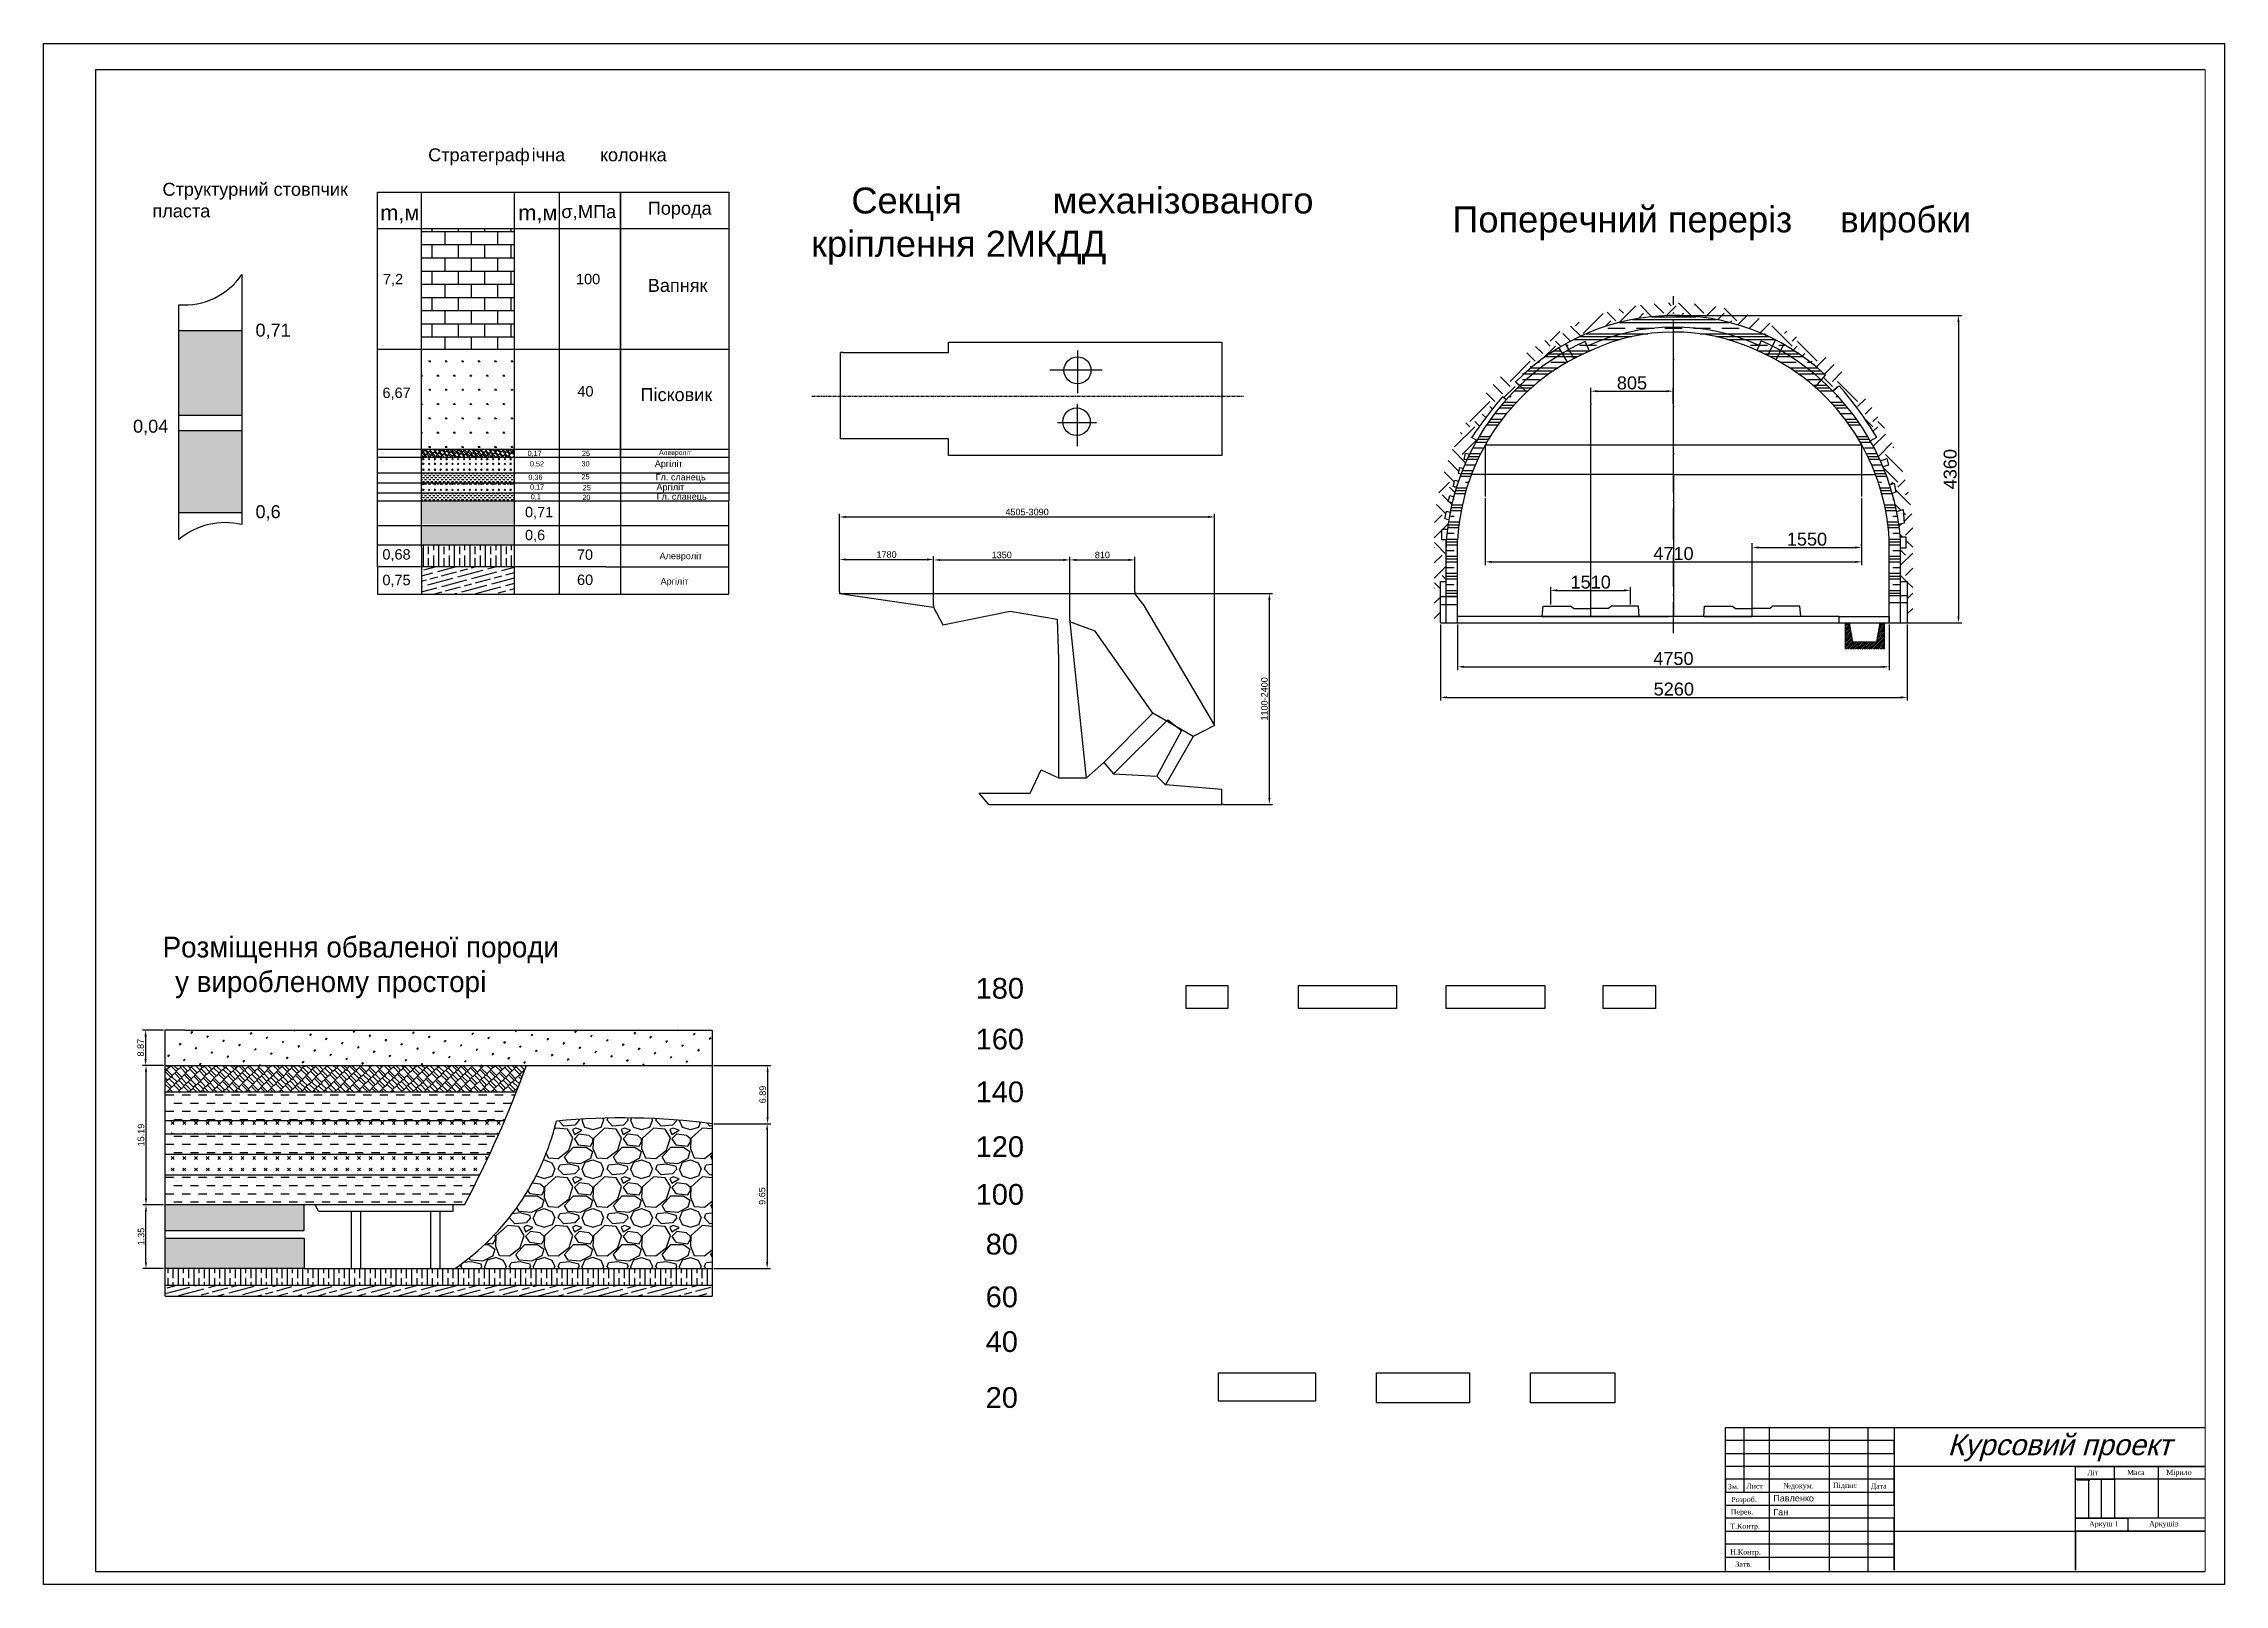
# Model space of a CAD drawing. Header units: millimetres. Extents: x 0 to 841, y 0 to 594.
import ezdxf

# ---------------------------------------------------------------- set-up
doc = ezdxf.new("R2010")
doc.units = ezdxf.units.MM
doc.linetypes.add('ACAD_ISO10W100', pattern=[18, 12, -3, 0, -3])
doc.linetypes.add('CENTER', pattern=[2, 1.25, -0.25, 0.25, -0.25])
doc.layers.add('1', color=7, linetype='Continuous')
doc.layers.add('СЛОЙ3', color=7, linetype='Continuous')
for name, color, linetype, lineweight in [('tonka', 7, 'Continuous', 5), ('Заповнення породою простору', 210, 'Continuous', 30), ('Структурний стовпчик', 10, 'Continuous', 30)]:
    doc.layers.add(name, color=color, linetype=linetype, lineweight=lineweight)
doc.styles.get("Standard").update_dxf_attribs({"font": 'arial.ttf'})
doc.styles.add('STYLE2', font='times.ttf')
doc.dimstyles.new('ISO-25', dxfattribs={"dimtxt": 2.5, "dimasz": 2.5, "dimexe": 1.25, "dimexo": 0.625, "dimtad": 1, "dimtxsty": 'Standard', "dimcen": 2.5, "dimadec": 0, "dimazin": 0, "dimtfac": 1, "dimtmove": 0, "dimatfit": 3, "dimfxl": 1, "dimarcsym": 0})

msp = doc.modelspace()

# ---------------------------------------------------------------- texts
for s, height, p in [('m,', 6, (129.81, 525.828)), ('м', 6, (139.121, 525.828)), ('m,', 6, (183.069, 525.828)), ('м', 6, (192.38, 525.828)), ('МПа', 5, (206.065, 526.743)), ('7,2', 4, (130.859, 501.226)), ('100', 4, (205.311, 501.226)), ('6,67', 4, (130.677, 457.385)), ('40', 4, (205.848, 457.956)), ('0,17', 2, (186.628, 435.048)), ('0,52', 2, (187.539, 431.007)), ('30', 2, (207.434, 431.012)), ('25', 2, (207.612, 435.029)), ('0,36', 2, (186.952, 425.837)), ('0,17', 2, (187.586, 422.065)), ('25', 2, (207.448, 426.056)), ('25', 2, (207.927, 421.823)), ('0,71', 4, (185.646, 411.4)), ('0,1', 2, (187.872, 418.305)), ('20', 2, (207.76, 418.049)), ('0,6', 4, (185.646, 402.557)), ('0,68', 4, (130.656, 395.097)), ('70', 4, (205.654, 394.995)), ('0,75', 4, (130.656, 385.216)), ('60', 4, (205.709, 385.296))]:
    msp.add_text(s, height=height).set_placement(p)
at = {"attachment_point": 1}
for s, width, insert, char_height in [('0,71', 14.99297, (81.705, 486.049), 5), ('0,04', 14.99297, (34.488, 449.005), 5), ('0,6', 14.99297, (81.705, 416.049), 5), ('180', 11.90994, (359.438, 233.808), 8), ('160', 11.90994, (359.438, 214.225), 8), ('140', 11.90994, (359.438, 193.875), 8), ('120', 11.90994, (359.438, 172.743), 8), ('100', 11.90994, (359.438, 154.35), 8), ('80', 11.90994, (363.307, 135.174), 8), ('60', 11.90994, (363.307, 114.824), 8), ('40', 11.90994, (363.307, 97.605), 8), ('20', 11.90994, (363.307, 76.045), 8), ('{\\Q16;Курсовий проект}', 94.75948, (734.234, 57.795), 8), ('Павленко', 20.45903, (667.029, 34.465), 2.5), ('Ган', 20.45903, (667.029, 29.096), 2.5)]:
    msp.add_mtext_dynamic_manual_height_columns(s, width=width, gutter_width=12.5, heights=[0], dxfattribs=dict(at, insert=insert, char_height=char_height))
at = {"layer": 'Заповнення породою простору'}
for s, height, p in [('Алевроліт', 1.875, (237.339, 435.442)), ('Аргіліт', 2.5, (235.697, 430.84)), ('Гл. сланець', 2.5, (236.054, 425.643)), ('Аргіліт', 2.5, (236.34, 421.779)), ('Гл. сланець', 2.5, (236.427, 418.154)), ('Алевроліт', 2.5, (237.553, 395.245)), ('Аргіліт', 2.5, (237.925, 385.473))]:
    msp.add_text(s, height=height, dxfattribs=at).set_placement(p)
at = {"layer": 'Заповнення породою простору', "char_height": 5, "attachment_point": 1}
for s, width, insert in [('  {\\H2x;   Секцiя         механiзованого \\Pкрiплення 2МКДД}', 195.54642, (295.975, 538.518)), ('{\\fArial|b0|i0|c204|p34;\\P\\Ftxt|c204;\\H0.6x;    \\P   \\P\\P\\P \\H2.6667x;Розм\\fArial|b0|i0|c204|p34;і\\Ftxt|c204;щення обвалено\\fArial|b0|i0|c204|p34;ї\\Ftxt|c204; породи \\P  у виробленому простор\\fArial|b0|i0|c204|p34;і}', 226.36248, (44.78, 278.046))]:
    msp.add_mtext_dynamic_manual_height_columns(s, width=width, gutter_width=12.5, heights=[0], dxfattribs=dict(at, insert=insert))
at = {"layer": 'Заповнення породою простору', "lineweight": 30, "insert": (535.493, 559.57), "char_height": 3.5, "attachment_point": 1}
msp.add_mtext_dynamic_manual_height_columns('\\P\\P{\\H2.8571x;\\P  Поперечний перер\\fArial|b0|i0|c204|p34;і\\Ftxt|c204;з     виробки}', width=211.59629, gutter_width=12.5, heights=[0], dxfattribs=at)
at = {"layer": 'Заповнення породою простору', "char_height": 2.5, "attachment_point": 5}
for s, insert in [('{\\H2x;805}', (612.539, 463.18)), ('{\\H2x;1550}', (680.024, 402.921)), ('{\\H2x;4710}', (628.54, 397.381)), ('{\\H2x;1510}', (596.625, 386.385)), ('{\\H2x;4750}', (628.529, 356.908)), ('{\\H2x;5260}', (628.671, 345.129))]:
    msp.add_mtext(s, dxfattribs=dict(at, insert=insert))
at = {"layer": 'Заповнення породою простору', "char_height": 2.5, "attachment_point": 5, "rotation": 90}
for s, insert in [('{\\H2x;4360}', (735.27, 429.954)), ('8.87', (37.439, 206.904)), ('6.89', (277.311, 188.857)), ('15.19', (37.576, 173.223)), ('9.65', (277.121, 149.713)), ('1.35', (37.598, 134.079))]:
    msp.add_mtext(s, dxfattribs=dict(at, insert=insert))
at = {"layer": 'СЛОЙ3', "style": 'STYLE2'}
for s, p in [('Літ', (788.113, 42.017)), ('Маса', (803.462, 42.135)), ('Мірило', (818.587, 42.206)), ('Зм.', (649.521, 36.705)), ('Розроб.', (650.855, 31.747)), ('Лист', (656.611, 36.87)), ('№докум.', (670.909, 37.036)), ('Підпис', (690.051, 37.201)), ('Дата', (704.632, 36.895)), ('Перев.', (650.631, 26.955)), ('Т.Контр.', (650.434, 21.455)), ('Аркуш 1', (788.81, 22.329)), ('Аркушів', (811.97, 22.4)), ('Н.Контр.', (650.434, 11.469)), ('Затв.', (652.404, 6.795))]:
    msp.add_text(s, height=2, dxfattribs=at).set_placement(p)
at = {"layer": 'Структурний стовпчик'}
for s, p in [(' Стратеграф', (146.367, 548.629)), ('i', (188.213, 548.629)), ('чна', (189.765, 548.629)), ('    колонка', (206.813, 548.629)), ('σ,', (199.661, 526.765)), ('Порода    ', (232.997, 528.041)), ('Вапняк', (232.997, 498.29)), ('Пісковик', (230.196, 456.171))]:
    msp.add_text(s, height=5, dxfattribs=at).set_placement(p)
at = {"layer": 'Структурний стовпчик', "insert": (41.959, 548.68), "char_height": 5, "attachment_point": 1}
msp.add_mtext_dynamic_manual_height_columns('\\P  Структурний стовпчик пласта', width=89.51095, gutter_width=12.5, heights=[0], dxfattribs=at)

# ---------------------------------------------------------------- blocks, each defined once
blk = doc.blocks.new('*D43')
at = {"layer": 'Defpoints', "color": 0, "transparency": 16777216}
for p in [(451.59, 411.52), (306.94, 382.04), (451.59, 331.18)]:
    blk.add_point(p, dxfattribs=at)
at = {"layer": 'Заповнення породою простору', "color": 0, "lineweight": -2, "transparency": 16777216}
for p, q in [((306.94, 382.67), (306.94, 412.77)), ((451.59, 331.81), (451.59, 412.77)), ((309.44, 411.52), (449.09, 411.52))]:
    blk.add_line(p, q, dxfattribs=at)
at = {"layer": 'Заповнення породою простору', "color": 0, "transparency": 16777216}
for points in [[(309.44, 411.94), (309.44, 411.1), (306.94, 411.52)], [(449.09, 411.94), (449.09, 411.1), (451.59, 411.52)]]:
    blk.add_solid(points, dxfattribs=at)
at = {"layer": 'Заповнення породою простору', "color": 0, "transparency": 16777216, "insert": (379.26, 413.42), "char_height": 2.5, "attachment_point": 5}
blk.add_mtext('4505-3090', dxfattribs=at)
blk = doc.blocks.new('*D44')
at = {"layer": 'Defpoints', "color": 0, "transparency": 16777216}
for p in [(343.23, 395.12), (306.94, 382.04), (343.23, 376.79)]:
    blk.add_point(p, dxfattribs=at)
at = {"layer": 'Заповнення породою простору', "color": 0, "lineweight": -2, "transparency": 16777216}
for p, q in [((306.94, 382.67), (306.94, 396.37)), ((343.23, 377.41), (343.23, 396.37)), ((309.44, 395.12), (340.73, 395.12))]:
    blk.add_line(p, q, dxfattribs=at)
at = {"layer": 'Заповнення породою простору', "color": 0, "transparency": 16777216}
for points in [[(309.44, 395.53), (309.44, 394.7), (306.94, 395.12)], [(340.73, 395.53), (340.73, 394.7), (343.23, 395.12)]]:
    blk.add_solid(points, dxfattribs=at)
at = {"layer": 'Заповнення породою простору', "color": 0, "transparency": 16777216, "insert": (325.08, 397.02), "char_height": 2.5, "attachment_point": 5}
blk.add_mtext('1780', dxfattribs=at)
blk = doc.blocks.new('*D45')
at = {"layer": 'Defpoints', "color": 0, "transparency": 16777216}
for p in [(395.74, 394.95), (343.23, 376.79), (395.74, 371.09)]:
    blk.add_point(p, dxfattribs=at)
at = {"layer": 'Заповнення породою простору', "color": 0, "lineweight": -2, "transparency": 16777216}
for p, q in [((343.23, 377.41), (343.23, 396.2)), ((395.74, 371.71), (395.74, 396.2)), ((345.73, 394.95), (393.24, 394.95))]:
    blk.add_line(p, q, dxfattribs=at)
at = {"layer": 'Заповнення породою простору', "color": 0, "transparency": 16777216}
for points in [[(345.73, 395.37), (345.73, 394.54), (343.23, 394.95)], [(393.24, 395.37), (393.24, 394.54), (395.74, 394.95)]]:
    blk.add_solid(points, dxfattribs=at)
at = {"layer": 'Заповнення породою простору', "color": 0, "transparency": 16777216, "insert": (369.48, 396.86), "char_height": 2.5, "attachment_point": 5}
blk.add_mtext('1350', dxfattribs=at)
blk = doc.blocks.new('*D46')
at = {"layer": 'Defpoints', "color": 0, "transparency": 16777216}
for p in [(420.87, 382.04), (454.35, 300.72), (472.69, 300.72)]:
    blk.add_point(p, dxfattribs=at)
at = {"layer": 'Заповнення породою простору', "color": 0, "lineweight": -2, "transparency": 16777216}
for p, q in [((421.49, 382.04), (473.94, 382.04)), ((472.69, 379.54), (472.69, 303.22)), ((454.97, 300.72), (473.94, 300.72))]:
    blk.add_line(p, q, dxfattribs=at)
at = {"layer": 'Заповнення породою простору', "color": 0, "transparency": 16777216}
for points in [[(472.27, 379.54), (473.11, 379.54), (472.69, 382.04)], [(472.27, 303.22), (473.11, 303.22), (472.69, 300.72)]]:
    blk.add_solid(points, dxfattribs=at)
at = {"layer": 'Заповнення породою простору', "color": 0, "transparency": 16777216, "insert": (470.79, 341.38), "char_height": 2.5, "attachment_point": 5, "rotation": 90}
blk.add_mtext('1100-2400', dxfattribs=at)
blk = doc.blocks.new('*D47')
at = {"layer": 'Defpoints', "color": 0, "transparency": 16777216}
for p in [(420.87, 394.95), (395.74, 382.04), (420.87, 382.04)]:
    blk.add_point(p, dxfattribs=at)
at = {"layer": 'Заповнення породою простору', "color": 0, "lineweight": -2, "transparency": 16777216}
for p, q in [((395.74, 382.67), (395.74, 396.2)), ((420.87, 382.67), (420.87, 396.2)), ((398.24, 394.95), (418.37, 394.95))]:
    blk.add_line(p, q, dxfattribs=at)
at = {"layer": 'Заповнення породою простору', "color": 0, "transparency": 16777216}
for points in [[(398.24, 395.37), (398.24, 394.54), (395.74, 394.95)], [(418.37, 395.37), (418.37, 394.54), (420.87, 394.95)]]:
    blk.add_solid(points, dxfattribs=at)
at = {"layer": 'Заповнення породою простору', "color": 0, "transparency": 16777216, "insert": (408.3, 396.85), "char_height": 2.5, "attachment_point": 5}
blk.add_mtext('810', dxfattribs=at)

# ---------------------------------------------------------------- dimensions: what is measured, and where the dimension line sits
at = {"layer": 'Заповнення породою простору'}
for base, p1, p2, text, picture, middle in [((451.592, 411.519), (306.937, 382.044), (451.592, 331.183), '4505-3090', '*D43', (379.265, 413.421)), ((343.226, 395.115), (306.937, 382.044), (343.226, 376.786), '1780', '*D44', (325.082, 397.017)), ((395.737, 394.955), (343.226, 376.786), (395.737, 371.085), '1350', '*D45', (369.482, 396.857)), ((420.868, 394.952), (395.737, 382.044), (420.868, 382.044), '810', '*D47', (408.302, 396.854))]:
    dim = msp.add_linear_dim(base=base, p1=p1, p2=p2, text=text, dimstyle='ISO-25', dxfattribs=at)
    dim.commit()
    dim.dimension.update_dxf_attribs({"geometry": picture, "text_midpoint": middle})
dim = msp.add_linear_dim(base=(472.691, 300.716), p1=(420.868, 382.044), p2=(454.345, 300.716), angle=90, text='1100-2400', dimstyle='ISO-25', dxfattribs=at)
dim.commit()
dim.dimension.update_dxf_attribs({"geometry": '*D46', "text_midpoint": (470.789, 341.38)})

# ---------------------------------------------------------------- hatches: boundary and pattern name
h = msp.add_hatch(color=256)
h.dxf.hatch_style = 1
h.paths.add_polyline_path([(52.177, 450.76), (76.492, 450.76), (76.492, 483.41), (52.177, 483.41)])
h.paths.add_polyline_path([(76.492, 444.806), (52.177, 444.806), (52.177, 413.227), (76.492, 413.227)])
h = msp.add_hatch(color=256)
h.dxf.hatch_style = 1
h.paths.add_polyline_path([(181.481, 417.615), (145.653, 417.615), (145.653, 408.677), (181.481, 408.677)])
h.paths.add_polyline_path([(181.481, 407.949), (145.653, 407.949), (145.653, 400.806), (181.481, 400.806)])
h = msp.add_hatch()
h.set_pattern_fill('JIS_WOOD', color=256, scale=0.681592, style=0)
h.set_pattern_definition([(45, (-1901.9355, -1192.98355), (-0.34079597, 0.34079597), [])])
h.paths.add_polyline_path([(696.406, 370.746), (694.802, 370.746), (694.802, 360.576), (709.877, 360.576), (709.877, 370.746), (708.146, 370.746), (706.794, 363.246), (697.752, 363.246)])
h = msp.add_hatch()
h.set_pattern_fill('SWAMP', color=256, scale=0.25, angle=45)
h.paths.add_polyline_path([(257.874, 213.707), (54.521, 213.707), (46.915, 213.707), (46.915, 200.101), (257.874, 200.101)])
h = msp.add_hatch()
h.set_pattern_fill('AR-RSHKE', color=256, scale=0.01, angle=45)
h.paths.add_polyline_path([(186.215, 200.101), (46.915, 200.101), (46.915, 189.841), (176.11, 189.841), (182.315, 189.841, 0.0062171)])
h = msp.add_hatch()
h.set_pattern_fill('DASH', color=256)
h.set_pattern_definition([(0, (142.308, 169.6715), (3.175, 3.175), [3.175, -3.175])])
h.paths.add_polyline_path([(175.551, 173.642), (166.806, 173.642), (46.915, 173.642), (46.915, 165.843), (164.282, 165.843), (172.02, 165.843, 0.0048493)])
h.paths.add_polyline_path([(182.315, 189.841), (176.11, 189.841), (46.915, 189.841), (46.915, 178.842), (169.131, 178.842), (177.805, 178.842, 0.0067336)])
h.paths.add_polyline_path([(168.206, 157.844), (162.771, 157.844), (46.915, 157.844), (46.915, 146.345), (162.372, 146.345, 0.0073032)])
h = msp.add_hatch()
h.set_pattern_fill('CROSS', color=256, scale=0.5, angle=45)
h.set_pattern_definition([(45, (152.464, 177.3315), (4e-16, 4.49013), [1.5875, -4.7625]), (135, (153.5867, 177.3315), (-4.49013, 4e-16), [1.5875, -4.7625])])
h.paths.add_polyline_path([(177.805, 178.842), (169.131, 178.842), (46.915, 178.842), (46.915, 173.642), (166.806, 173.642), (175.551, 173.642, 0.0032098)])
h.paths.add_polyline_path([(172.02, 165.843), (164.282, 165.843), (46.915, 165.843), (46.915, 157.844), (162.771, 157.844), (168.206, 157.844, 0.0050195)])
h = msp.add_hatch()
h.set_pattern_fill('GOST_WOOD', color=256)
h.paths.add_polyline_path([(257.874, 121.813), (100.535, 121.813), (46.915, 121.813), (46.915, 115.371), (257.874, 115.371)])
h = msp.add_hatch()
h.set_pattern_fill('GOST_WOOD', color=256, angle=105)
h.paths.add_polyline_path([(257.874, 115.371), (46.915, 115.371), (46.915, 111.149), (257.874, 111.149)])
at = {"layer": '1'}
h = msp.add_hatch(dxfattribs=at)
h.set_pattern_fill('EARTH', color=256, scale=1.730706, angle=45, style=0)
h.set_pattern_definition([(45, (-1144.138, -2085.126), (1e-15, 15.542187), [10.989986, -10.989986]), (45, (-1147.052, -2082.212), (1e-15, 15.542187), [10.989986, -10.989986]), (45, (-1149.967, -2079.298), (1e-15, 15.542187), [10.989986, -10.989986]), (135, (-1149.967, -2077.355), (-15.542187, 1e-15), [10.989986, -10.989986]), (135, (-1147.052, -2074.441), (-15.542187, 1e-15), [10.989986, -10.989986]), (135, (-1144.138, -2071.527), (-15.542187, 1e-15), [10.989986, -10.989986])])
h.paths.add_polyline_path([(628.529, 489.161), (628.529, 494.034, 0.3900009), (536.312, 409.147), (536.312, 370.746), (538.669, 370.746), (538.669, 386.65), (540.941, 386.65), (540.941, 402.646), (539.244, 402.646), (539.244, 405.899), (539.359, 406.863), (541.369, 406.863, -0.0097624), (541.883, 410.421), (540.335, 410.825), (540.967, 413.694), (542.408, 413.322, -0.0101326), (543.206, 416.967), (541.696, 417.312), (542.236, 419.741), (543.804, 419.321, -0.0104665), (544.88, 423.021), (543.641, 423.304), (544.181, 425.734), (545.642, 425.342, -0.007667), (546.598, 427.998), (545.64, 428.217), (546.18, 430.646), (547.5, 430.292, -0.0094559), (548.878, 433.49), (547.855, 433.724), (548.395, 436.153), (549.935, 435.74, -0.0163622), (552.746, 441.068), (550.707, 442.154, -0.0280893), (562.557, 457.78), (564.023, 456.755, -0.0204669), (569.264, 462.167), (567.739, 463.603, -0.20002)])
h.paths.add_polyline_path([(628.529, 494.034), (628.529, 489.161, -0.1903202), (687.175, 466.215), (685.579, 464.323, -0.0169439), (690.105, 459.989), (692.493, 462.069, -0.0407844), (706.94, 442.313), (704.446, 440.874, -0.0233625), (708.338, 433.161), (710.762, 434.033), (711.43, 431.496), (709.317, 430.893, -0.0199768), (711.878, 423.963), (713.606, 424.539), (714.277, 421.02), (712.925, 420.514, -0.0189913), (714.575, 413.686), (717.085, 414.403), (717.506, 409.147), (715.444, 408.672, -0.0130132), (716.011, 403.891), (718.137, 403.891), (718.137, 399.477), (716.117, 399.477), (716.117, 386.696), (718.673, 386.696), (718.673, 370.718), (720.805, 370.718), (720.805, 409.147, 0.3901828)])
h = msp.add_hatch(dxfattribs=at)
h.set_pattern_fill('CLAY', color=256, scale=1.384565, style=0)
h.set_pattern_definition([(0, (-1144.138, -2085.126), (0, 6.593992), []), (0, (-1144.138, -2084.027), (0, 6.593992), []), (0, (-1144.138, -2082.928), (0, 6.593992), []), (0, (-1144.138, -2080.73), (0, 6.593992), [6.593992, -4.395994])])
h.paths.add_polyline_path([(571.926, 459.659), (569.264, 462.167, 0.1851404), (540.941, 402.646), (540.941, 399.685), (540.941, 380.877), (545.3, 380.877), (545.3, 402.646, -0.1942018)])
h.paths.add_polyline_path([(669.905, 475.636), (668.103, 472.121, -0.2591152), (711.758, 402.646), (711.758, 381.264), (716.117, 381.264), (716.117, 402.646, 0.2478385)])
h.paths.add_polyline_path([(671.112, 477.992), (669.905, 475.636, -0.0523889), (685.579, 464.323), (687.175, 466.215, 0.058288)])
h.paths.add_polyline_path([(669.905, 475.636, 0.0098547), (666.706, 477.386), (664.872, 473.807, -0.0107862), (668.103, 472.121)])
h.paths.add_polyline_path([(666.706, 477.386, 0.0128953), (662.422, 479.483), (660.796, 475.691, -0.0132915), (664.872, 473.807)])
h.paths.add_polyline_path([(667.905, 479.723), (666.706, 477.386, -0.0098547), (669.905, 475.636), (671.112, 477.992, 0.0106323)])
h.paths.add_polyline_path([(628.529, 489.161), (628.529, 484.704, -0.107725), (661.609, 477.587), (662.422, 479.483, -0.0128953), (666.706, 477.386), (667.905, 479.723, 0.119785)])
h.paths.add_polyline_path([(628.529, 484.704), (628.529, 482.809, -0.1103748), (660.796, 475.691), (661.609, 477.587, 0.107725)])
h.paths.add_polyline_path([(628.529, 482.809), (628.529, 484.704, 0.108359), (595.308, 477.324), (596.121, 475.428, -0.1110449)])
h.paths.add_polyline_path([(628.529, 489.161, 0.1276374), (586.882, 478.212), (588.138, 476.016, -0.0193386), (594.495, 479.22), (595.308, 477.324, -0.108359), (628.529, 484.704)])
h.paths.add_polyline_path([(594.495, 479.22, 0.0193386), (588.138, 476.016), (590.112, 472.565, -0.0198046), (596.121, 475.428)])
h.paths.add_polyline_path([(588.138, 476.016, 0.0078887), (585.619, 474.57), (587.565, 471.169, -0.0086411), (590.112, 472.565)])
h.paths.add_polyline_path([(585.619, 474.57), (584.373, 476.749, 0.0620712), (567.739, 463.603), (569.264, 462.167, -0.0559178)])
h.paths.add_polyline_path([(587.565, 471.169), (585.619, 474.57, 0.0559178), (569.264, 462.167), (571.926, 459.659, -0.0579462)])
at = {"layer": 'Заповнення породою простору'}
h = msp.add_hatch(dxfattribs=at)
h.set_pattern_fill('GRAVEL', color=256, scale=0.74)
h.set_pattern_definition([(228.01279, (-207.0656, -272.3248), (-150.368, -169.164), [2.52874, -250.34558]), (184.96974, (-208.75726, -274.2044), (225.5519999, 18.7960011), [4.3394, -429.59996]), (132.51045, (-213.0803, -274.5803), (187.96, -206.756), [3.05976, -302.91695]), (267.27369, (-220.4108, -279.2793), (18.796, 375.92), [3.95163, -391.21164]), (292.83365, (-220.5987, -283.22645), (-93.98, 225.552), [3.8749, -383.61458]), (357.27369, (-219.0951, -286.7977), (-375.92, 18.796), [3.95163, -391.21164]), (37.69424, (-215.1479, -286.98565), (-244.348, -187.96), [5.22583, -517.35705]), (72.25533, (-211.0128, -283.7903), (131.572, 413.512), [4.93372, -488.4389]), (121.42957, (-209.5091, -279.0913), (-150.368, 244.348), [3.965, -392.53704]), (175.23636, (-211.5767, -275.708), (206.756, -18.796), [4.52668, -221.80713]), (222.39744, (-216.0877, -275.3321), (-225.552, -206.756), [5.85398, -579.54412]), (138.81407, (-201.8027, -279.4672), (-131.572, 112.776), [1.99803, -197.8062]), (171.46923, (-203.3064, -278.1515), (244.348, -37.592), [3.80125, -376.32433]), (225, (-207.066, -277.588), (-3e-15, -18.796), [2.65815, -23.9234]), (203.1986, (-208.3813, -275.3321), (93.98, 37.592), [1.43147, -141.7146]), (291.8014, (-209.697, -275.896), (-18.796, 56.388), [2.0244, -99.19517]), (30.96376, (-208.9452, -277.7756), (56.388, 37.592), [3.28797, -106.3106]), (161.565, (-206.126, -276.084), (37.592, -18.796), [2.3775, -57.06065]), (16.38954, (-220.5987, -275.896), (187.96, 56.388), [3.33065, -329.7353]), (70.34618, (-217.4034, -274.9562), (-75.184, -206.756), [2.79423, -276.6284]), (293.1986, (-206.1258, -272.3248), (-37.592, 93.98), [2.8629, -140.28316]), (343.61046, (-204.9981, -274.9562), (-187.96, 56.388), [3.33065, -329.7353]), (339.44395, (-220.5987, -287.5495), (-93.98, 37.592), [3.21186, -157.38123]), (294.77514, (-217.5914, -288.6773), (-93.98, 206.756), [2.69117, -266.4266]), (66.8014, (-205.9379, -291.1208), (37.592, 93.98), [2.8629, -140.28316]), (17.35402, (-204.8101, -288.4893), (-244.348, -75.184), [3.1508, -311.9276]), (69.44395, (-215.148, -291.1208), (-37.592, -93.98), [1.60593, -158.98716]), (101.30993, (-207.0656, -291.1208), (-18.796, 75.184), [0.9584, -94.88276]), (165.96376, (-207.2536, -290.181), (56.388, -18.796), [3.8749, -73.623]), (186.009, (-211.0128, -289.2412), (187.96, 18.796), [3.59098, -355.5061]), (303.6901, (-208.945, -279.467), (-18.796, 37.592), [2.7108, -65.05915]), (353.15723, (-207.44154, -281.7228), (319.532, -37.592), [4.73272, -468.53847]), (60.9454, (-202.7425, -282.2866), (-75.184, -131.572), [1.93516, -191.5815]), (90, (-201.803, -280.595), (-18.796, 18.796), [1.12776, -17.66824]), (120.25644, (-211.3887, -288.6773), (75.184, -131.572), [2.6112, -258.51116]), (48.01279, (-212.7044, -286.4218), (150.368, 169.164), [5.05748, -247.81684]), (0, (-209.321, -282.663), (18.796, 18.796), [4.88696, -13.90904]), (325.30485, (-204.4342, -282.6626), (187.96, -131.572), [2.9719, -294.21894]), (254.0546, (-201.9907, -284.3542), (-18.796, -75.184), [2.73674, -134.1002]), (207.64598, (-202.7425, -286.98565), (-357.124, -187.96), [4.45587, -441.13224]), (175.42608, (-206.6897, -289.0532), (-244.348, 18.796), [4.71402, -466.68726])])
h.paths.add_polyline_path([(158.699, 121.813), (257.874, 121.813), (257.874, 177.614, 0.0564044), (197.762, 178.57, -0.1835235)])
h = msp.add_hatch(color=256, dxfattribs=at)
h.dxf.hatch_style = 1
h.paths.add_polyline_path([(100.507, 136.422), (100.507, 146.345), (46.915, 146.345), (46.915, 136.422)])
h.paths.add_polyline_path([(46.915, 133.422), (46.915, 121.813), (100.535, 121.813), (100.535, 133.422)])

# ---------------------------------------------------------------- linework, layer by layer
for p, q in [((0, 0), (0, 594)), ((0, 594), (841, 594)), ((841, 594), (841, 0)), ((128.731, 536.759), (222.48, 536.759)), ((128.731, 434.543), (128.731, 536.759)), ((145.653, 536.759), (145.653, 434.543)), ((181.481, 536.759), (181.481, 434.543)), ((198.805, 536.759), (198.805, 434.543)), ((222.48, 536.759), (222.48, 434.543)), ((128.731, 522.665), (216.824, 522.665)), ((145.653, 521.58), (181.481, 521.58)), ((149.794, 521.58), (149.794, 522.665)), ((154.874, 516.5), (154.874, 521.58)), ((159.954, 521.58), (159.954, 522.665)), ((165.034, 516.5), (165.034, 521.58)), ((170.114, 521.58), (170.114, 522.665)), ((175.194, 516.5), (175.194, 521.58)), ((180.274, 521.58), (180.274, 522.665)), ((216.824, 522.665), (264.277, 522.665)), ((145.653, 516.5), (181.481, 516.5)), ((149.794, 511.42), (149.794, 516.5)), ((159.954, 511.42), (159.954, 516.5)), ((170.114, 511.42), (170.114, 516.5)), ((180.274, 511.42), (180.274, 516.5)), ((145.653, 511.42), (181.481, 511.42)), ((145.653, 506.34), (181.481, 506.34)), ((149.794, 501.26), (149.794, 506.34)), ((154.874, 506.34), (154.874, 511.42)), ((159.954, 501.26), (159.954, 506.34)), ((165.034, 506.34), (165.034, 511.42)), ((170.114, 501.26), (170.114, 506.34)), ((175.194, 506.34), (175.194, 511.42)), ((180.274, 501.26), (180.274, 506.34)), ((145.653, 501.26), (181.481, 501.26)), ((154.874, 496.18), (154.874, 501.26)), ((165.034, 496.18), (165.034, 501.26)), ((175.194, 496.18), (175.194, 501.26)), ((145.653, 496.18), (181.481, 496.18)), ((145.653, 491.1), (181.481, 491.1)), ((149.794, 491.1), (149.794, 496.18)), ((154.874, 486.02), (154.874, 491.1)), ((159.954, 491.1), (159.954, 496.18)), ((165.034, 486.02), (165.034, 491.1)), ((170.114, 491.1), (170.114, 496.18)), ((175.194, 486.02), (175.194, 491.1)), ((180.274, 491.1), (180.274, 496.18)), ((52.177, 483.41), (76.492, 483.41)), ((145.653, 486.02), (181.481, 486.02)), ((145.653, 480.94), (181.481, 480.94)), ((149.794, 480.94), (149.794, 486.02)), ((154.874, 476.192), (154.874, 480.94)), ((159.954, 480.94), (159.954, 486.02)), ((165.034, 476.192), (165.034, 480.94)), ((170.114, 480.94), (170.114, 486.02)), ((175.194, 476.192), (175.194, 480.94)), ((180.274, 480.94), (180.274, 486.02)), ((628.429, 482.809), (628.529, 373.079)), ((660.796, 475.691), (662.422, 479.483)), ((128.731, 476.192), (216.824, 476.192)), ((148.524, 471.471), (149.318, 471.471)), ((148.722, 471.471), (148.595, 471.691)), ((148.821, 471.471), (148.821, 471.789)), ((148.921, 471.471), (148.921, 471.868)), ((149.02, 471.471), (149.02, 471.789)), ((149.119, 471.471), (149.246, 471.691)), ((154.874, 471.471), (155.668, 471.471)), ((155.072, 471.471), (154.945, 471.691)), ((155.171, 471.471), (155.171, 471.789)), ((155.271, 471.471), (155.271, 471.868)), ((155.37, 471.471), (155.37, 471.789)), ((155.469, 471.471), (155.596, 471.691)), ((161.224, 471.471), (162.018, 471.471)), ((161.422, 471.471), (161.295, 471.691)), ((161.521, 471.471), (161.521, 471.789)), ((161.621, 471.471), (161.621, 471.868)), ((161.72, 471.471), (161.72, 471.789)), ((161.819, 471.471), (161.946, 471.691)), ((167.574, 471.471), (168.368, 471.471)), ((167.772, 471.471), (167.645, 471.691)), ((167.871, 471.471), (167.871, 471.789)), ((167.971, 471.471), (167.971, 471.868)), ((168.07, 471.471), (168.07, 471.789)), ((168.169, 471.471), (168.296, 471.691)), ((173.924, 471.471), (174.718, 471.471)), ((174.122, 471.471), (173.995, 471.691)), ((174.221, 471.471), (174.221, 471.789)), ((174.321, 471.471), (174.321, 471.868)), ((174.42, 471.471), (174.42, 471.789)), ((174.519, 471.471), (174.646, 471.691)), ((180.274, 471.471), (181.068, 471.471)), ((180.472, 471.471), (180.345, 471.691)), ((180.571, 471.471), (180.571, 471.789)), ((180.671, 471.471), (180.671, 471.868)), ((180.77, 471.471), (180.77, 471.789)), ((180.869, 471.471), (180.996, 471.691)), ((216.824, 476.192), (264.277, 476.192)), ((596.121, 475.428), (594.495, 479.22)), ((145.653, 465.972), (146.143, 465.972)), ((145.746, 465.972), (145.746, 466.369)), ((145.845, 465.972), (145.845, 466.29)), ((145.944, 465.972), (146.071, 466.192)), ((151.699, 465.972), (152.493, 465.972)), ((151.897, 465.972), (151.77, 466.192)), ((151.996, 465.972), (151.996, 466.29)), ((152.096, 465.972), (152.096, 466.369)), ((152.195, 465.972), (152.195, 466.29)), ((152.294, 465.972), (152.421, 466.192)), ((158.049, 465.972), (158.843, 465.972)), ((158.247, 465.972), (158.12, 466.192)), ((158.346, 465.972), (158.346, 466.29)), ((158.446, 465.972), (158.446, 466.369)), ((158.545, 465.972), (158.545, 466.29)), ((158.644, 465.972), (158.771, 466.192)), ((164.399, 465.972), (165.193, 465.972)), ((164.597, 465.972), (164.47, 466.192)), ((164.696, 465.972), (164.696, 466.29)), ((164.796, 465.972), (164.796, 466.369)), ((164.895, 465.972), (164.895, 466.29)), ((164.994, 465.972), (165.121, 466.192)), ((170.749, 465.972), (171.543, 465.972)), ((170.947, 465.972), (170.82, 466.192)), ((171.046, 465.972), (171.046, 466.29)), ((171.146, 465.972), (171.146, 466.369)), ((171.245, 465.972), (171.245, 466.29)), ((171.344, 465.972), (171.471, 466.192)), ((177.099, 465.972), (177.893, 465.972)), ((177.297, 465.972), (177.17, 466.192)), ((177.396, 465.972), (177.396, 466.29)), ((177.496, 465.972), (177.496, 466.369)), ((177.595, 465.972), (177.595, 466.29)), ((177.694, 465.972), (177.821, 466.192)), ((571.823, 459.755), (567.739, 463.603)), ((683.315, 461.643), (687.175, 466.215)), ((145.653, 454.974), (146.143, 454.974)), ((145.746, 454.974), (145.746, 455.371)), ((145.845, 454.974), (145.845, 455.291)), ((145.944, 454.974), (146.071, 455.194)), ((148.524, 460.473), (149.318, 460.473)), ((148.722, 460.473), (148.595, 460.693)), ((148.821, 460.473), (148.821, 460.79)), ((148.921, 460.473), (148.921, 460.87)), ((149.02, 460.473), (149.02, 460.79)), ((149.119, 460.473), (149.246, 460.693)), ((151.699, 454.974), (152.493, 454.974)), ((151.897, 454.974), (151.77, 455.194)), ((151.996, 454.974), (151.996, 455.291)), ((152.096, 454.974), (152.096, 455.371)), ((152.195, 454.974), (152.195, 455.291)), ((152.294, 454.974), (152.421, 455.194)), ((154.874, 460.473), (155.668, 460.473)), ((155.072, 460.473), (154.945, 460.693)), ((155.171, 460.473), (155.171, 460.79)), ((155.271, 460.473), (155.271, 460.87)), ((155.37, 460.473), (155.37, 460.79)), ((155.469, 460.473), (155.596, 460.693)), ((158.049, 454.974), (158.843, 454.974)), ((158.247, 454.974), (158.12, 455.194)), ((158.346, 454.974), (158.346, 455.291)), ((158.446, 454.974), (158.446, 455.371)), ((158.545, 454.974), (158.545, 455.291)), ((158.644, 454.974), (158.771, 455.194)), ((161.224, 460.473), (162.018, 460.473)), ((161.422, 460.473), (161.295, 460.693)), ((161.521, 460.473), (161.521, 460.79)), ((161.621, 460.473), (161.621, 460.87)), ((161.72, 460.473), (161.72, 460.79)), ((161.819, 460.473), (161.946, 460.693)), ((164.399, 454.974), (165.193, 454.974)), ((164.597, 454.974), (164.47, 455.194)), ((164.696, 454.974), (164.696, 455.291)), ((164.796, 454.974), (164.796, 455.371)), ((164.895, 454.974), (164.895, 455.291)), ((164.994, 454.974), (165.121, 455.194)), ((167.574, 460.473), (168.368, 460.473)), ((167.772, 460.473), (167.645, 460.693)), ((167.871, 460.473), (167.871, 460.79)), ((167.971, 460.473), (167.971, 460.87)), ((168.07, 460.473), (168.07, 460.79)), ((168.169, 460.473), (168.296, 460.693)), ((170.749, 454.974), (171.543, 454.974)), ((170.947, 454.974), (170.82, 455.194)), ((171.046, 454.974), (171.046, 455.291)), ((171.146, 454.974), (171.146, 455.371)), ((171.245, 454.974), (171.245, 455.291)), ((171.344, 454.974), (171.471, 455.194)), ((173.924, 460.473), (174.718, 460.473)), ((174.122, 460.473), (173.995, 460.693)), ((174.221, 460.473), (174.221, 460.79)), ((174.321, 460.473), (174.321, 460.87)), ((174.42, 460.473), (174.42, 460.79)), ((174.519, 460.473), (174.646, 460.693)), ((177.099, 454.974), (177.893, 454.974)), ((177.297, 454.974), (177.17, 455.194)), ((177.396, 454.974), (177.396, 455.291)), ((177.496, 454.974), (177.496, 455.371)), ((177.595, 454.974), (177.595, 455.291)), ((177.694, 454.974), (177.821, 455.194)), ((180.274, 460.473), (181.068, 460.473)), ((180.472, 460.473), (180.345, 460.693)), ((180.571, 460.473), (180.571, 460.79)), ((180.671, 460.473), (180.671, 460.87)), ((180.77, 460.473), (180.77, 460.79)), ((180.869, 460.473), (180.996, 460.693)), ((564.169, 456.652), (562.557, 457.78)), ((690.105, 459.989), (692.493, 462.069)), ((52.177, 450.76), (76.492, 450.76)), ((148.524, 449.474), (149.318, 449.474)), ((148.722, 449.474), (148.595, 449.694)), ((148.821, 449.474), (148.821, 449.792)), ((148.921, 449.474), (148.921, 449.871)), ((149.02, 449.474), (149.02, 449.792)), ((149.119, 449.474), (149.246, 449.694)), ((154.874, 449.474), (155.668, 449.474)), ((155.072, 449.474), (154.945, 449.694)), ((155.171, 449.474), (155.171, 449.792)), ((155.271, 449.474), (155.271, 449.871)), ((155.37, 449.474), (155.37, 449.792)), ((155.469, 449.474), (155.596, 449.694)), ((161.224, 449.474), (162.018, 449.474)), ((161.422, 449.474), (161.295, 449.694)), ((161.521, 449.474), (161.521, 449.792)), ((161.621, 449.474), (161.621, 449.871)), ((161.72, 449.474), (161.72, 449.792)), ((161.819, 449.474), (161.946, 449.694)), ((167.574, 449.474), (168.368, 449.474)), ((167.772, 449.474), (167.645, 449.694)), ((167.871, 449.474), (167.871, 449.792)), ((167.971, 449.474), (167.971, 449.871)), ((168.07, 449.474), (168.07, 449.792)), ((168.169, 449.474), (168.296, 449.694)), ((173.924, 449.474), (174.718, 449.474)), ((174.122, 449.474), (173.995, 449.694)), ((174.221, 449.474), (174.221, 449.792)), ((174.321, 449.474), (174.321, 449.871)), ((174.42, 449.474), (174.42, 449.792)), ((174.519, 449.474), (174.646, 449.694)), ((180.274, 449.474), (181.068, 449.474)), ((180.472, 449.474), (180.345, 449.694)), ((180.571, 449.474), (180.571, 449.792)), ((180.671, 449.474), (180.671, 449.871)), ((180.77, 449.474), (180.77, 449.792)), ((180.869, 449.474), (180.996, 449.694)), ((52.177, 444.806), (76.492, 444.806)), ((128.731, 437.63), (216.824, 437.63)), ((145.653, 443.975), (146.143, 443.975)), ((146.584, 436.649), (145.653, 437.581)), ((145.746, 443.975), (145.746, 444.372)), ((145.845, 443.975), (145.845, 444.293)), ((145.944, 443.975), (146.071, 444.195)), ((146.517, 436.717), (147.325, 437.525)), ((147.325, 437.525), (147.22, 437.63)), ((147.28, 437.57), (147.341, 437.63)), ((148.425, 436.335), (147.393, 437.368)), ((148.524, 438.476), (149.318, 438.476)), ((148.722, 438.476), (148.595, 438.696)), ((149.166, 437.21), (148.747, 437.63)), ((148.821, 438.476), (148.821, 438.793)), ((148.921, 438.476), (148.921, 438.873)), ((149.02, 438.476), (149.02, 438.793)), ((149.119, 438.476), (149.246, 438.696)), ((149.121, 437.255), (149.481, 437.615)), ((149.526, 437.57), (149.465, 437.63)), ((149.526, 437.57), (149.586, 437.63)), ((151.007, 436.896), (150.273, 437.63)), ((151.366, 437.255), (150.992, 437.63)), ((151.366, 437.255), (151.741, 437.63)), ((151.699, 443.975), (152.493, 443.975)), ((151.897, 443.975), (151.77, 444.195)), ((152.848, 436.582), (151.86, 437.57)), ((151.996, 443.975), (151.996, 444.293)), ((152.096, 443.975), (152.096, 444.372)), ((152.195, 443.975), (152.195, 444.293)), ((152.294, 443.975), (152.421, 444.195)), ((153.207, 436.941), (152.518, 437.63)), ((153.207, 436.941), (153.746, 437.48)), ((153.746, 437.48), (153.596, 437.63)), ((153.701, 437.525), (153.807, 437.63)), ((155.048, 436.627), (154.045, 437.63)), ((154.874, 438.476), (155.668, 438.476)), ((155.072, 438.476), (154.945, 438.696)), ((155.587, 437.166), (155.123, 437.63)), ((155.171, 438.476), (155.171, 438.793)), ((155.271, 438.476), (155.271, 438.873)), ((155.37, 438.476), (155.37, 438.793)), ((155.469, 438.476), (155.596, 438.696)), ((155.542, 437.21), (155.962, 437.63)), ((156.889, 436.312), (155.857, 437.345)), ((156.036, 437.615), (156.021, 437.63)), ((156.036, 437.615), (156.052, 437.63)), ((157.428, 436.851), (156.649, 437.63)), ((157.383, 436.896), (157.832, 437.345)), ((157.877, 437.3), (157.547, 437.63)), ((157.877, 437.3), (158.207, 437.63)), ((158.049, 443.975), (158.843, 443.975)), ((158.247, 443.975), (158.12, 444.195)), ((159.269, 436.537), (158.259, 437.547)), ((158.346, 443.975), (158.346, 444.293)), ((158.446, 443.975), (158.446, 444.372)), ((158.545, 443.975), (158.545, 444.293)), ((158.644, 443.975), (158.771, 444.195)), ((159.718, 436.986), (159.074, 437.63)), ((159.718, 436.986), (160.347, 437.615)), ((160.414, 437.547), (160.331, 437.63)), ((160.414, 437.547), (160.497, 437.63)), ((161.559, 436.672), (160.616, 437.615)), ((161.224, 438.476), (162.018, 438.476)), ((161.422, 438.476), (161.295, 438.696)), ((161.521, 438.476), (161.521, 438.793)), ((161.621, 438.476), (161.621, 438.873)), ((161.72, 438.476), (161.72, 438.793)), ((161.819, 438.476), (161.946, 438.696)), ((162.255, 437.233), (161.858, 437.63)), ((162.255, 437.233), (162.524, 437.502)), ((162.524, 437.502), (162.397, 437.63)), ((162.457, 437.57), (162.517, 437.63)), ((164.096, 436.919), (163.385, 437.63)), ((164.365, 437.188), (163.923, 437.63)), ((164.298, 437.255), (164.673, 437.63)), ((164.399, 443.975), (165.193, 443.975)), ((164.597, 443.975), (164.47, 444.195)), ((164.696, 443.975), (164.696, 444.293)), ((164.796, 443.975), (164.796, 444.372)), ((164.895, 443.975), (164.895, 444.293)), ((165.937, 436.604), (164.911, 437.63)), ((164.994, 443.975), (165.121, 444.195)), ((166.206, 436.874), (165.45, 437.63)), ((166.139, 436.941), (166.828, 437.63)), ((167.778, 436.29), (166.745, 437.323)), ((168.047, 436.559), (167.015, 437.592)), ((167.574, 438.476), (168.368, 438.476)), ((167.772, 438.476), (167.645, 438.696)), ((167.871, 438.476), (167.871, 438.793)), ((167.971, 438.476), (167.971, 438.873)), ((167.98, 436.627), (168.788, 437.435)), ((168.07, 438.476), (168.07, 438.793)), ((168.169, 438.476), (168.296, 438.696)), ((168.788, 437.435), (168.593, 437.63)), ((168.743, 437.48), (168.893, 437.63)), ((170.629, 437.121), (170.12, 437.63)), ((170.584, 437.166), (170.943, 437.525)), ((170.749, 443.975), (171.543, 443.975)), ((170.947, 443.975), (170.82, 444.195)), ((170.988, 437.48), (170.838, 437.63)), ((170.988, 437.48), (171.138, 437.63)), ((171.046, 443.975), (171.046, 444.293)), ((171.146, 443.975), (171.146, 444.372)), ((171.245, 443.975), (171.245, 444.293)), ((171.344, 443.975), (171.471, 444.195)), ((172.47, 436.806), (171.646, 437.63)), ((172.829, 437.166), (172.365, 437.63)), ((172.829, 437.166), (173.294, 437.63)), ((174.311, 436.492), (173.323, 437.48)), ((174.67, 436.851), (173.891, 437.63)), ((173.924, 438.476), (174.718, 438.476)), ((174.122, 438.476), (173.995, 438.696)), ((174.221, 438.476), (174.221, 438.793)), ((174.321, 438.476), (174.321, 438.873)), ((174.42, 438.476), (174.42, 438.793)), ((174.519, 438.476), (174.646, 438.696)), ((174.67, 436.851), (175.209, 437.39)), ((175.209, 437.39), (174.969, 437.63)), ((175.164, 437.435), (175.359, 437.63)), ((176.511, 436.537), (175.478, 437.57)), ((177.05, 437.076), (176.496, 437.63)), ((177.005, 437.121), (177.454, 437.57)), ((177.099, 443.975), (177.893, 443.975)), ((177.297, 443.975), (177.17, 444.195)), ((177.499, 437.525), (177.394, 437.63)), ((177.396, 443.975), (177.396, 444.293)), ((177.496, 443.975), (177.496, 444.372)), ((177.499, 437.525), (177.604, 437.63)), ((177.595, 443.975), (177.595, 444.293)), ((177.694, 443.975), (177.821, 444.195)), ((178.891, 436.761), (178.022, 437.63)), ((179.34, 437.21), (178.92, 437.63)), ((179.34, 437.21), (179.76, 437.63)), ((180.732, 436.447), (179.722, 437.457)), ((180.274, 438.476), (181.068, 438.476)), ((180.472, 438.476), (180.345, 438.696)), ((181.181, 436.896), (180.447, 437.63)), ((180.571, 438.476), (180.571, 438.793)), ((180.671, 438.476), (180.671, 438.873)), ((180.77, 438.476), (180.77, 438.793)), ((180.869, 438.476), (180.996, 438.696)), ((216.824, 437.63), (264.277, 437.63)), ((553.126, 440.865), (550.707, 442.154)), ((704.446, 440.874), (706.94, 442.313)), ((128.731, 434.543), (216.824, 434.543)), ((128.731, 424.644), (128.731, 434.543)), ((146.315, 436.38), (145.653, 437.042)), ((145.653, 435.852), (146.248, 436.447)), ((146.472, 434.516), (145.653, 435.336)), ((145.727, 434.543), (145.653, 434.617)), ((145.653, 434.543), (145.653, 424.644)), ((147.011, 435.055), (146.001, 436.065)), ((146.158, 433.519), (146.719, 434.08)), ((146.719, 433.519), (146.158, 434.08)), ((146.158, 431.737), (146.719, 432.298)), ((146.719, 431.737), (146.158, 432.298)), ((146.158, 429.492), (146.719, 430.053)), ((146.719, 429.492), (146.158, 430.053)), ((146.315, 436.38), (146.584, 436.649)), ((146.409, 434.543), (146.427, 434.561)), ((146.472, 434.516), (147.011, 435.055)), ((147.46, 435.504), (146.517, 436.447)), ((146.966, 435.1), (147.415, 435.549)), ((147.254, 434.543), (146.966, 434.831)), ((148.156, 436.065), (147.123, 437.098)), ((147.972, 434.543), (147.28, 435.235)), ((147.46, 435.504), (148.089, 436.133)), ((148.852, 434.741), (147.842, 435.751)), ((148.156, 436.065), (148.425, 436.335)), ((148.358, 436.402), (149.166, 437.21)), ((149.301, 435.19), (148.358, 436.133)), ((148.403, 433.519), (148.964, 434.08)), ((148.964, 433.519), (148.403, 434.08)), ((148.403, 431.737), (148.964, 432.298)), ((148.964, 431.737), (148.403, 432.298)), ((148.403, 429.492), (148.964, 430.053)), ((148.964, 429.492), (148.403, 430.053)), ((148.654, 434.543), (148.852, 434.741)), ((148.807, 434.786), (149.256, 435.235)), ((149.997, 435.751), (148.964, 436.784)), ((149.499, 434.543), (149.121, 434.92)), ((150.266, 436.021), (149.234, 437.053)), ((149.301, 435.19), (149.93, 435.818)), ((150.576, 434.543), (149.683, 435.437)), ((149.997, 435.751), (150.266, 436.021)), ((150.199, 436.088), (151.007, 436.896)), ((151.142, 434.876), (150.199, 435.818)), ((150.648, 434.471), (151.097, 434.92)), ((150.648, 433.519), (151.209, 434.08)), ((151.209, 433.519), (150.648, 434.08)), ((150.648, 431.737), (151.209, 432.298)), ((151.209, 431.737), (150.648, 432.298)), ((150.648, 429.492), (151.209, 430.053)), ((151.209, 429.492), (150.648, 430.053)), ((151.838, 435.437), (150.805, 436.47)), ((150.962, 436.941), (151.322, 437.3)), ((151.025, 434.543), (150.962, 434.606)), ((152.107, 435.706), (151.075, 436.739)), ((151.142, 434.876), (151.771, 435.504)), ((152.103, 434.543), (151.524, 435.123)), ((151.838, 435.437), (152.107, 435.706)), ((152.04, 435.774), (152.848, 436.582)), ((152.983, 434.561), (152.04, 435.504)), ((153.679, 435.123), (152.646, 436.155)), ((152.803, 436.627), (153.163, 436.986)), ((152.875, 434.543), (152.938, 434.606)), ((152.893, 433.519), (153.454, 434.08)), ((153.454, 433.519), (152.893, 434.08)), ((152.893, 431.737), (153.454, 432.298)), ((153.454, 431.737), (152.893, 432.298)), ((152.893, 429.492), (153.454, 430.053)), ((153.454, 429.492), (152.893, 430.053)), ((153.948, 435.392), (152.916, 436.425)), ((152.983, 434.561), (153.612, 435.19)), ((153.63, 434.543), (153.365, 434.808)), ((153.679, 435.123), (153.948, 435.392)), ((154.689, 436.268), (153.701, 437.255)), ((153.881, 435.459), (154.689, 436.268)), ((154.528, 434.543), (153.881, 435.19)), ((155.52, 434.808), (154.487, 435.841)), ((154.644, 436.312), (155.003, 436.672)), ((155.789, 435.078), (154.757, 436.11)), ((155.048, 436.627), (155.587, 437.166)), ((155.12, 434.543), (155.452, 434.876)), ((155.138, 433.519), (155.699, 434.08)), ((155.699, 433.519), (155.138, 434.08)), ((155.138, 431.737), (155.699, 432.298)), ((155.699, 431.737), (155.138, 432.298)), ((155.138, 429.492), (155.699, 430.053)), ((155.699, 429.492), (155.138, 430.053)), ((155.52, 434.808), (155.789, 435.078)), ((156.53, 435.953), (155.542, 436.941)), ((155.722, 435.145), (156.53, 435.953)), ((156.054, 434.543), (155.722, 434.876)), ((157.361, 434.494), (156.328, 435.527)), ((156.485, 435.998), (156.844, 436.357)), ((157.63, 434.763), (156.597, 435.796)), ((156.889, 436.312), (157.428, 436.851)), ((157.275, 434.543), (157.293, 434.561)), ((157.361, 434.494), (157.63, 434.763)), ((158.371, 435.639), (157.383, 436.627)), ((157.383, 433.519), (157.945, 434.08)), ((157.945, 433.519), (157.383, 434.08)), ((157.383, 431.737), (157.945, 432.298)), ((157.945, 431.737), (157.383, 432.298)), ((157.383, 429.492), (157.945, 430.053)), ((157.945, 429.492), (157.383, 430.053)), ((157.563, 434.831), (158.371, 435.639)), ((157.581, 434.543), (157.563, 434.561)), ((158.73, 435.998), (157.698, 437.031)), ((158.838, 434.543), (158.169, 435.212)), ((158.326, 435.684), (158.685, 436.043)), ((159.471, 434.449), (158.438, 435.482)), ((158.73, 435.998), (159.269, 436.537)), ((159.224, 436.582), (159.673, 437.031)), ((160.212, 435.325), (159.224, 436.312)), ((159.404, 434.516), (160.212, 435.325)), ((160.571, 435.684), (159.538, 436.717)), ((159.628, 433.519), (160.19, 434.08)), ((160.19, 433.519), (159.628, 434.08)), ((159.628, 431.737), (160.19, 432.298)), ((160.19, 431.737), (159.628, 432.298)), ((159.628, 429.492), (160.19, 430.053)), ((160.19, 429.492), (159.628, 430.053)), ((160.365, 434.543), (160.01, 434.898)), ((161.11, 436.223), (160.1, 437.233)), ((160.167, 435.369), (160.526, 435.729)), ((160.904, 434.543), (160.279, 435.167)), ((160.571, 435.684), (161.11, 436.223)), ((161.065, 436.268), (161.514, 436.717)), ((162.053, 435.01), (161.065, 435.998)), ((162.412, 435.369), (161.379, 436.402)), ((161.559, 436.672), (162.188, 437.3)), ((161.586, 434.543), (162.053, 435.01)), ((161.891, 434.543), (161.851, 434.584)), ((161.873, 433.519), (162.435, 434.08)), ((162.435, 433.519), (161.873, 434.08)), ((161.873, 431.737), (162.435, 432.298)), ((162.435, 431.737), (161.873, 432.298)), ((161.873, 429.492), (162.435, 430.053)), ((162.435, 429.492), (161.873, 430.053)), ((162.951, 435.908), (161.941, 436.919)), ((162.008, 435.055), (162.367, 435.414)), ((162.43, 434.543), (162.12, 434.853)), ((162.412, 435.369), (162.951, 435.908)), ((163.4, 436.357), (162.457, 437.3)), ((162.906, 435.953), (163.355, 436.402)), ((163.894, 434.696), (162.906, 435.684)), ((164.253, 435.055), (163.22, 436.088)), ((163.4, 436.357), (164.029, 436.986)), ((163.741, 434.543), (163.894, 434.696)), ((164.792, 435.594), (163.782, 436.604)), ((163.849, 434.741), (164.208, 435.1)), ((164.096, 436.919), (164.365, 437.188)), ((164.118, 433.519), (164.68, 434.08)), ((164.68, 433.519), (164.118, 434.08)), ((164.118, 431.737), (164.68, 432.298)), ((164.68, 431.737), (164.118, 432.298)), ((164.118, 429.492), (164.68, 430.053)), ((164.68, 429.492), (164.118, 430.053)), ((164.253, 435.055), (164.792, 435.594)), ((165.241, 436.043), (164.298, 436.986)), ((164.747, 435.639), (165.196, 436.088)), ((165.573, 434.543), (164.747, 435.369)), ((166.094, 434.741), (165.061, 435.774)), ((165.241, 436.043), (165.87, 436.672)), ((166.633, 435.28), (165.623, 436.29)), ((165.807, 434.543), (166.049, 434.786)), ((165.937, 436.604), (166.206, 436.874)), ((166.094, 434.741), (166.633, 435.28)), ((167.082, 435.729), (166.139, 436.672)), ((166.363, 433.519), (166.925, 434.08)), ((166.925, 433.519), (166.363, 434.08)), ((166.363, 431.737), (166.925, 432.298)), ((166.925, 431.737), (166.363, 432.298)), ((166.363, 429.492), (166.925, 430.053)), ((166.925, 429.492), (166.363, 430.053)), ((166.588, 435.325), (167.037, 435.774)), ((167.1, 434.543), (166.588, 435.055)), ((167.818, 434.543), (166.902, 435.459)), ((167.082, 435.729), (167.711, 436.357)), ((168.474, 434.965), (167.464, 435.976)), ((167.778, 436.29), (168.047, 436.559)), ((168.923, 435.414), (167.98, 436.357)), ((168.052, 434.543), (168.474, 434.965)), ((168.429, 435.01), (168.878, 435.459)), ((168.627, 434.543), (168.429, 434.741)), ((169.619, 435.976), (168.586, 437.008)), ((168.609, 433.519), (169.17, 434.08)), ((169.17, 433.519), (168.609, 434.08)), ((168.609, 431.737), (169.17, 432.298)), ((169.17, 431.737), (168.609, 432.298)), ((168.609, 429.492), (169.17, 430.053)), ((169.17, 429.492), (168.609, 430.053)), ((169.345, 434.543), (168.743, 435.145)), ((169.888, 436.245), (168.856, 437.278)), ((168.923, 435.414), (169.551, 436.043)), ((170.315, 434.651), (169.305, 435.661)), ((169.619, 435.976), (169.888, 436.245)), ((169.821, 436.312), (170.629, 437.121)), ((170.764, 435.1), (169.821, 436.043)), ((170.207, 434.543), (170.315, 434.651)), ((170.27, 434.696), (170.719, 435.145)), ((171.46, 435.661), (170.427, 436.694)), ((170.872, 434.543), (170.584, 434.831)), ((171.729, 435.931), (170.696, 436.963)), ((170.764, 435.1), (171.392, 435.729)), ((170.854, 433.519), (171.415, 434.08)), ((171.415, 433.519), (170.854, 434.08)), ((170.854, 431.737), (171.415, 432.298)), ((171.415, 431.737), (170.854, 432.298)), ((170.854, 429.492), (171.415, 430.053)), ((171.415, 429.492), (170.854, 430.053)), ((171.949, 434.543), (171.145, 435.347)), ((171.46, 435.661), (171.729, 435.931)), ((171.662, 435.998), (172.47, 436.806)), ((172.605, 434.786), (171.662, 435.729)), ((173.301, 435.347), (172.268, 436.38)), ((172.272, 434.543), (172.56, 434.831)), ((172.425, 436.851), (172.784, 437.21)), ((173.57, 435.616), (172.537, 436.649)), ((172.605, 434.786), (173.233, 435.414)), ((173.476, 434.543), (172.986, 435.033)), ((173.099, 433.519), (173.66, 434.08)), ((173.66, 433.519), (173.099, 434.08)), ((173.099, 431.737), (173.66, 432.298)), ((173.66, 431.737), (173.099, 432.298)), ((173.099, 429.492), (173.66, 430.053)), ((173.66, 429.492), (173.099, 430.053)), ((173.301, 435.347), (173.57, 435.616)), ((173.503, 435.684), (174.311, 436.492)), ((174.374, 434.543), (173.503, 435.414)), ((175.142, 435.033), (174.109, 436.065)), ((174.266, 436.537), (174.625, 436.896)), ((175.411, 435.302), (174.378, 436.335)), ((174.517, 434.543), (175.074, 435.1)), ((175.003, 434.543), (174.827, 434.718)), ((175.142, 435.033), (175.411, 435.302)), ((176.152, 436.178), (175.164, 437.166)), ((175.344, 435.369), (176.152, 436.178)), ((175.901, 434.543), (175.344, 435.1)), ((175.344, 433.519), (175.905, 434.08)), ((175.905, 433.519), (175.344, 434.08)), ((175.344, 431.737), (175.905, 432.298)), ((175.905, 431.737), (175.344, 432.298)), ((175.344, 429.492), (175.905, 430.053)), ((175.905, 429.492), (175.344, 430.053)), ((176.983, 434.718), (175.95, 435.751)), ((176.107, 436.223), (176.466, 436.582)), ((177.252, 434.988), (176.219, 436.021)), ((176.511, 436.537), (177.05, 437.076)), ((176.673, 434.543), (176.915, 434.786)), ((176.983, 434.718), (177.252, 434.988)), ((177.993, 435.863), (177.005, 436.851)), ((177.185, 435.055), (177.993, 435.863)), ((177.427, 434.543), (177.185, 434.786)), ((178.352, 436.223), (177.319, 437.255)), ((177.589, 433.519), (178.15, 434.08)), ((178.15, 433.519), (177.589, 434.08)), ((177.589, 431.737), (178.15, 432.298)), ((178.15, 431.737), (177.589, 432.298)), ((177.589, 429.492), (178.15, 430.053)), ((178.15, 429.492), (177.589, 430.053)), ((178.685, 434.543), (177.791, 435.437)), ((177.948, 435.908), (178.307, 436.268)), ((179.093, 434.674), (178.06, 435.706)), ((178.352, 436.223), (178.891, 436.761)), ((178.846, 436.806), (179.295, 437.255)), ((179.834, 435.549), (178.846, 436.537)), ((178.963, 434.543), (179.093, 434.674)), ((179.026, 434.741), (179.834, 435.549)), ((180.193, 435.908), (179.16, 436.941)), ((180.211, 434.543), (179.632, 435.123)), ((179.789, 435.594), (180.148, 435.953)), ((179.834, 433.519), (180.395, 434.08)), ((180.395, 433.519), (179.834, 434.08)), ((179.834, 431.737), (180.395, 432.298)), ((180.395, 431.737), (179.834, 432.298)), ((179.834, 429.492), (180.395, 430.053)), ((180.395, 429.492), (179.834, 430.053)), ((180.193, 435.908), (180.732, 436.447)), ((180.687, 436.492), (181.136, 436.941)), ((181.481, 435.428), (180.687, 436.223)), ((180.983, 434.543), (181.481, 435.041)), ((181.481, 436.147), (181.001, 436.627)), ((181.181, 436.896), (181.481, 437.197)), ((181.481, 434.8), (181.473, 434.808)), ((181.481, 434.543), (181.481, 424.644)), ((198.805, 434.543), (198.805, 424.644)), ((216.824, 434.543), (264.277, 434.543)), ((222.48, 434.543), (222.48, 381.72)), ((545.64, 428.217), (546.18, 430.646)), ((546.18, 430.646), (547.5, 430.292)), ((547.855, 433.724), (548.395, 436.153)), ((548.878, 433.49), (547.855, 433.724)), ((548.395, 436.153), (549.935, 435.74)), ((708.338, 433.161), (710.762, 434.033)), ((711.43, 431.496), (709.317, 430.893)), ((710.762, 434.033), (711.43, 431.496)), ((128.731, 428.536), (216.824, 428.536)), ((128.731, 424.644), (216.824, 424.644)), ((128.731, 420.88), (128.731, 424.644)), ((128.731, 420.88), (216.824, 420.88)), ((128.731, 417.697), (128.731, 420.88)), ((145.653, 427.52), (146.123, 427.52)), ((145.653, 425.932), (146.123, 425.932)), ((145.653, 424.644), (145.653, 420.88)), ((145.653, 424.345), (146.123, 424.345)), ((145.653, 420.88), (145.653, 417.697)), ((146.123, 428.314), (146.917, 428.314)), ((146.123, 426.726), (146.917, 426.726)), ((146.123, 425.139), (146.917, 425.139)), ((146.123, 420.585), (146.917, 420.585)), ((146.158, 423.972), (146.719, 424.533)), ((146.719, 423.972), (146.158, 424.533)), ((146.158, 421.726), (146.719, 422.288)), ((146.719, 421.726), (146.158, 422.288)), ((146.917, 427.52), (147.711, 427.52)), ((146.917, 425.932), (147.711, 425.932)), ((146.917, 424.345), (147.711, 424.345)), ((147.711, 428.314), (148.504, 428.314)), ((147.711, 426.726), (148.504, 426.726)), ((147.711, 425.139), (148.504, 425.139)), ((147.711, 420.585), (148.504, 420.585)), ((148.403, 423.972), (148.964, 424.533)), ((148.964, 423.972), (148.403, 424.533)), ((148.403, 421.726), (148.964, 422.288)), ((148.964, 421.726), (148.403, 422.288)), ((148.504, 427.52), (149.298, 427.52)), ((148.504, 425.932), (149.298, 425.932)), ((148.504, 424.345), (149.298, 424.345)), ((149.298, 428.314), (150.092, 428.314)), ((149.298, 426.726), (150.092, 426.726)), ((149.298, 425.139), (150.092, 425.139)), ((149.298, 420.585), (150.092, 420.585)), ((150.092, 427.52), (150.886, 427.52)), ((150.092, 425.932), (150.886, 425.932)), ((150.092, 424.345), (150.886, 424.345)), ((150.648, 423.972), (151.209, 424.533)), ((151.209, 423.972), (150.648, 424.533)), ((150.648, 421.726), (151.209, 422.288)), ((151.209, 421.726), (150.648, 422.288)), ((150.886, 428.314), (151.679, 428.314)), ((150.886, 426.726), (151.679, 426.726)), ((150.886, 425.139), (151.679, 425.139)), ((150.886, 420.585), (151.679, 420.585)), ((151.679, 427.52), (152.473, 427.52)), ((151.679, 425.932), (152.473, 425.932)), ((151.679, 424.345), (152.473, 424.345)), ((152.473, 428.314), (153.267, 428.314)), ((152.473, 426.726), (153.267, 426.726)), ((152.473, 425.139), (153.267, 425.139)), ((152.473, 420.585), (153.267, 420.585)), ((152.893, 423.972), (153.454, 424.533)), ((153.454, 423.972), (152.893, 424.533)), ((152.893, 421.726), (153.454, 422.288)), ((153.454, 421.726), (152.893, 422.288)), ((153.267, 427.52), (154.061, 427.52)), ((153.267, 425.932), (154.061, 425.932)), ((153.267, 424.345), (154.061, 424.345)), ((154.061, 428.314), (154.854, 428.314)), ((154.061, 426.726), (154.854, 426.726)), ((154.061, 425.139), (154.854, 425.139)), ((154.061, 420.585), (154.854, 420.585)), ((154.854, 427.52), (155.648, 427.52)), ((154.854, 425.932), (155.648, 425.932)), ((154.854, 424.345), (155.648, 424.345)), ((155.138, 423.972), (155.699, 424.533)), ((155.699, 423.972), (155.138, 424.533)), ((155.138, 421.726), (155.699, 422.288)), ((155.699, 421.726), (155.138, 422.288)), ((155.648, 428.314), (156.442, 428.314)), ((155.648, 426.726), (156.442, 426.726)), ((155.648, 425.139), (156.442, 425.139)), ((155.648, 420.585), (156.442, 420.585)), ((156.442, 427.52), (157.236, 427.52)), ((156.442, 425.932), (157.236, 425.932)), ((156.442, 424.345), (157.236, 424.345)), ((157.236, 428.314), (158.029, 428.314)), ((157.236, 426.726), (158.029, 426.726)), ((157.236, 425.139), (158.029, 425.139)), ((157.236, 420.585), (158.029, 420.585)), ((157.383, 423.972), (157.945, 424.533)), ((157.945, 423.972), (157.383, 424.533)), ((157.383, 421.726), (157.945, 422.288)), ((157.945, 421.726), (157.383, 422.288)), ((158.029, 427.52), (158.823, 427.52)), ((158.029, 425.932), (158.823, 425.932)), ((158.029, 424.345), (158.823, 424.345)), ((158.823, 428.314), (159.617, 428.314)), ((158.823, 426.726), (159.617, 426.726)), ((158.823, 425.139), (159.617, 425.139)), ((158.823, 420.585), (159.617, 420.585)), ((159.617, 427.52), (160.411, 427.52)), ((159.617, 425.932), (160.411, 425.932)), ((159.617, 424.345), (160.411, 424.345)), ((159.628, 423.972), (160.19, 424.533)), ((160.19, 423.972), (159.628, 424.533)), ((159.628, 421.726), (160.19, 422.288)), ((160.19, 421.726), (159.628, 422.288)), ((160.411, 428.314), (161.204, 428.314)), ((160.411, 426.726), (161.204, 426.726)), ((160.411, 425.139), (161.204, 425.139)), ((160.411, 420.585), (161.204, 420.585)), ((161.204, 427.52), (161.998, 427.52)), ((161.204, 425.932), (161.998, 425.932)), ((161.204, 424.345), (161.998, 424.345)), ((161.873, 423.972), (162.435, 424.533)), ((162.435, 423.972), (161.873, 424.533)), ((161.873, 421.726), (162.435, 422.288)), ((162.435, 421.726), (161.873, 422.288)), ((161.998, 428.314), (162.792, 428.314)), ((161.998, 426.726), (162.792, 426.726)), ((161.998, 425.139), (162.792, 425.139)), ((161.998, 420.585), (162.792, 420.585)), ((162.792, 427.52), (163.586, 427.52)), ((162.792, 425.932), (163.586, 425.932)), ((162.792, 424.345), (163.586, 424.345)), ((163.586, 428.314), (164.379, 428.314)), ((163.586, 426.726), (164.379, 426.726)), ((163.586, 425.139), (164.379, 425.139)), ((163.586, 420.585), (164.379, 420.585)), ((164.118, 423.972), (164.68, 424.533)), ((164.68, 423.972), (164.118, 424.533)), ((164.118, 421.726), (164.68, 422.288)), ((164.68, 421.726), (164.118, 422.288)), ((164.379, 427.52), (165.173, 427.52)), ((164.379, 425.932), (165.173, 425.932)), ((164.379, 424.345), (165.173, 424.345)), ((165.173, 428.314), (165.967, 428.314)), ((165.173, 426.726), (165.967, 426.726)), ((165.173, 425.139), (165.967, 425.139)), ((165.173, 420.585), (165.967, 420.585)), ((165.967, 427.52), (166.761, 427.52)), ((165.967, 425.932), (166.761, 425.932)), ((165.967, 424.345), (166.761, 424.345)), ((166.363, 423.972), (166.925, 424.533)), ((166.925, 423.972), (166.363, 424.533)), ((166.363, 421.726), (166.925, 422.288)), ((166.925, 421.726), (166.363, 422.288)), ((166.761, 428.314), (167.554, 428.314)), ((166.761, 426.726), (167.554, 426.726)), ((166.761, 425.139), (167.554, 425.139)), ((166.761, 420.585), (167.554, 420.585)), ((167.554, 427.52), (168.348, 427.52)), ((167.554, 425.932), (168.348, 425.932)), ((167.554, 424.345), (168.348, 424.345)), ((168.348, 428.314), (169.142, 428.314)), ((168.348, 426.726), (169.142, 426.726)), ((168.348, 425.139), (169.142, 425.139)), ((168.348, 420.585), (169.142, 420.585)), ((168.609, 423.972), (169.17, 424.533)), ((169.17, 423.972), (168.609, 424.533)), ((168.609, 421.726), (169.17, 422.288)), ((169.17, 421.726), (168.609, 422.288)), ((169.142, 427.52), (169.936, 427.52)), ((169.142, 425.932), (169.936, 425.932)), ((169.142, 424.345), (169.936, 424.345)), ((169.936, 428.314), (170.729, 428.314)), ((169.936, 426.726), (170.729, 426.726)), ((169.936, 425.139), (170.729, 425.139)), ((169.936, 420.585), (170.729, 420.585)), ((170.729, 427.52), (171.523, 427.52)), ((170.729, 425.932), (171.523, 425.932)), ((170.729, 424.345), (171.523, 424.345)), ((170.854, 423.972), (171.415, 424.533)), ((171.415, 423.972), (170.854, 424.533)), ((170.854, 421.726), (171.415, 422.288)), ((171.415, 421.726), (170.854, 422.288)), ((171.523, 428.314), (172.317, 428.314)), ((171.523, 426.726), (172.317, 426.726)), ((171.523, 425.139), (172.317, 425.139)), ((171.523, 420.585), (172.317, 420.585)), ((172.317, 427.52), (173.111, 427.52)), ((172.317, 425.932), (173.111, 425.932)), ((172.317, 424.345), (173.111, 424.345)), ((173.099, 423.972), (173.66, 424.533)), ((173.66, 423.972), (173.099, 424.533)), ((173.099, 421.726), (173.66, 422.288)), ((173.66, 421.726), (173.099, 422.288)), ((173.111, 428.314), (173.904, 428.314)), ((173.111, 426.726), (173.904, 426.726)), ((173.111, 425.139), (173.904, 425.139)), ((173.111, 420.585), (173.904, 420.585)), ((173.904, 427.52), (174.698, 427.52)), ((173.904, 425.932), (174.698, 425.932)), ((173.904, 424.345), (174.698, 424.345)), ((174.698, 428.314), (175.492, 428.314)), ((174.698, 426.726), (175.492, 426.726)), ((174.698, 425.139), (175.492, 425.139)), ((174.698, 420.585), (175.492, 420.585)), ((175.344, 423.972), (175.905, 424.533)), ((175.905, 423.972), (175.344, 424.533)), ((175.344, 421.726), (175.905, 422.288)), ((175.905, 421.726), (175.344, 422.288)), ((175.492, 427.52), (176.286, 427.52)), ((175.492, 425.932), (176.286, 425.932)), ((175.492, 424.345), (176.286, 424.345)), ((176.286, 428.314), (177.079, 428.314)), ((176.286, 426.726), (177.079, 426.726)), ((176.286, 425.139), (177.079, 425.139)), ((176.286, 420.585), (177.079, 420.585)), ((177.079, 427.52), (177.873, 427.52)), ((177.079, 425.932), (177.873, 425.932)), ((177.079, 424.345), (177.873, 424.345)), ((177.589, 423.972), (178.15, 424.533)), ((178.15, 423.972), (177.589, 424.533)), ((177.589, 421.726), (178.15, 422.288)), ((178.15, 421.726), (177.589, 422.288)), ((177.873, 428.314), (178.667, 428.314)), ((177.873, 426.726), (178.667, 426.726)), ((177.873, 425.139), (178.667, 425.139)), ((177.873, 420.585), (178.667, 420.585)), ((178.667, 427.52), (179.461, 427.52)), ((178.667, 425.932), (179.461, 425.932)), ((178.667, 424.345), (179.461, 424.345)), ((179.461, 428.314), (180.254, 428.314)), ((179.461, 426.726), (180.254, 426.726)), ((179.461, 425.139), (180.254, 425.139)), ((179.461, 420.585), (180.254, 420.585)), ((179.834, 423.972), (180.395, 424.533)), ((180.395, 423.972), (179.834, 424.533)), ((179.834, 421.726), (180.395, 422.288)), ((180.395, 421.726), (179.834, 422.288)), ((180.254, 427.52), (181.048, 427.52)), ((180.254, 425.932), (181.048, 425.932)), ((180.254, 424.345), (181.048, 424.345)), ((181.048, 428.314), (181.481, 428.314)), ((181.048, 426.726), (181.481, 426.726)), ((181.048, 425.139), (181.481, 425.139)), ((181.048, 420.585), (181.481, 420.585)), ((181.481, 424.644), (181.481, 420.88)), ((181.481, 420.88), (181.481, 417.697)), ((198.805, 424.644), (198.805, 420.88)), ((198.805, 420.88), (198.805, 417.697)), ((216.824, 428.536), (264.277, 428.536)), ((216.824, 424.644), (264.277, 424.644)), ((216.824, 420.88), (264.277, 420.88)), ((543.641, 423.304), (544.181, 425.734)), ((544.88, 423.021), (543.641, 423.304)), ((544.181, 425.734), (545.642, 425.342)), ((546.598, 427.998), (545.64, 428.217)), ((628.479, 427.944), (550.631, 427.944)), ((628.479, 427.944), (706.431, 427.944)), ((711.878, 423.963), (713.606, 424.539)), ((714.277, 421.02), (712.925, 420.514)), ((713.606, 424.539), (714.277, 421.02)), ((52.177, 413.227), (76.492, 413.227)), ((128.731, 417.697), (216.824, 417.697)), ((128.731, 392.305), (128.731, 417.697)), ((145.653, 419.791), (146.123, 419.791)), ((145.653, 418.204), (146.123, 418.204)), ((145.653, 417.697), (145.676, 381.784)), ((146.123, 418.998), (146.917, 418.998)), ((146.917, 419.791), (147.711, 419.791)), ((146.917, 418.204), (147.711, 418.204)), ((147.711, 418.998), (148.504, 418.998)), ((148.504, 419.791), (149.298, 419.791)), ((148.504, 418.204), (149.298, 418.204)), ((149.298, 418.998), (150.092, 418.998)), ((150.092, 419.791), (150.886, 419.791)), ((150.092, 418.204), (150.886, 418.204)), ((150.886, 418.998), (151.679, 418.998)), ((151.679, 419.791), (152.473, 419.791)), ((151.679, 418.204), (152.473, 418.204)), ((152.473, 418.998), (153.267, 418.998)), ((153.267, 419.791), (154.061, 419.791)), ((153.267, 418.204), (154.061, 418.204)), ((154.061, 418.998), (154.854, 418.998)), ((154.854, 419.791), (155.648, 419.791)), ((154.854, 418.204), (155.648, 418.204)), ((155.648, 418.998), (156.442, 418.998)), ((156.442, 419.791), (157.236, 419.791)), ((156.442, 418.204), (157.236, 418.204)), ((157.236, 418.998), (158.029, 418.998)), ((158.029, 419.791), (158.823, 419.791)), ((158.029, 418.204), (158.823, 418.204)), ((158.823, 418.998), (159.617, 418.998)), ((159.617, 419.791), (160.411, 419.791)), ((159.617, 418.204), (160.411, 418.204)), ((160.411, 418.998), (161.204, 418.998)), ((161.204, 419.791), (161.998, 419.791)), ((161.204, 418.204), (161.998, 418.204)), ((161.998, 418.998), (162.792, 418.998)), ((162.792, 419.791), (163.586, 419.791)), ((162.792, 418.204), (163.586, 418.204)), ((163.586, 418.998), (164.379, 418.998)), ((164.379, 419.791), (165.173, 419.791)), ((164.379, 418.204), (165.173, 418.204)), ((165.173, 418.998), (165.967, 418.998)), ((165.967, 419.791), (166.761, 419.791)), ((165.967, 418.204), (166.761, 418.204)), ((166.761, 418.998), (167.554, 418.998)), ((167.554, 419.791), (168.348, 419.791)), ((167.554, 418.204), (168.348, 418.204)), ((168.348, 418.998), (169.142, 418.998)), ((169.142, 419.791), (169.936, 419.791)), ((169.142, 418.204), (169.936, 418.204)), ((169.936, 418.998), (170.729, 418.998)), ((170.729, 419.791), (171.523, 419.791)), ((170.729, 418.204), (171.523, 418.204)), ((171.523, 418.998), (172.317, 418.998)), ((172.317, 419.791), (173.111, 419.791)), ((172.317, 418.204), (173.111, 418.204)), ((173.111, 418.998), (173.904, 418.998)), ((173.904, 419.791), (174.698, 419.791)), ((173.904, 418.204), (174.698, 418.204)), ((174.698, 418.998), (175.492, 418.998)), ((175.492, 419.791), (176.286, 419.791)), ((175.492, 418.204), (176.286, 418.204)), ((176.286, 418.998), (177.079, 418.998)), ((177.079, 419.791), (177.873, 419.791)), ((177.079, 418.204), (177.873, 418.204)), ((177.873, 418.998), (178.667, 418.998)), ((178.667, 419.791), (179.461, 419.791)), ((178.667, 418.204), (179.461, 418.204)), ((179.461, 418.998), (180.254, 418.998)), ((180.254, 419.791), (181.048, 419.791)), ((180.254, 418.204), (181.048, 418.204)), ((181.048, 418.998), (181.481, 418.998)), ((181.481, 417.697), (181.481, 381.784)), ((198.805, 417.697), (198.805, 381.784)), ((216.824, 417.697), (264.277, 417.697)), ((264.277, 381.72), (264.277, 417.697)), ((540.335, 410.825), (540.967, 413.694)), ((540.967, 413.694), (542.747, 413.235)), ((541.696, 417.312), (542.236, 419.741)), ((543.206, 416.967), (541.696, 417.312)), ((542.236, 419.741), (543.804, 419.321)), ((714.575, 413.686), (717.085, 414.403)), ((717.085, 414.403), (717.506, 409.147)), ((128.731, 408.222), (216.824, 408.222)), ((216.824, 408.222), (264.277, 408.222)), ((539.244, 405.899), (539.359, 406.863)), ((539.244, 402.646), (539.244, 405.899)), ((539.359, 406.863), (541.369, 406.863)), ((541.901, 410.416), (540.335, 410.825)), ((717.506, 409.147), (715.444, 408.672)), ((128.731, 400.806), (216.824, 400.806)), ((146.474, 392.305), (146.474, 400.806)), ((148.474, 397.154), (148.474, 400.154)), ((148.474, 392.305), (148.474, 395.654)), ((150.474, 398.654), (150.474, 400.806)), ((150.474, 392.305), (150.474, 396.654)), ((152.474, 392.305), (152.474, 400.806)), ((154.474, 397.154), (154.474, 400.154)), ((154.474, 392.305), (154.474, 395.654)), ((156.474, 398.654), (156.474, 400.806)), ((156.474, 392.305), (156.474, 396.654)), ((158.474, 392.305), (158.474, 400.806)), ((160.474, 397.154), (160.474, 400.154)), ((160.474, 392.305), (160.474, 395.654)), ((162.474, 398.654), (162.474, 400.806)), ((162.474, 392.305), (162.474, 396.654)), ((164.474, 392.305), (164.474, 400.806)), ((166.474, 397.154), (166.474, 400.154)), ((166.474, 392.305), (166.474, 395.654)), ((168.474, 398.654), (168.474, 400.806)), ((168.474, 392.305), (168.474, 396.654)), ((170.474, 392.305), (170.474, 400.806)), ((172.474, 397.154), (172.474, 400.154)), ((172.474, 392.305), (172.474, 395.654)), ((174.474, 398.654), (174.474, 400.806)), ((174.474, 392.305), (174.474, 396.654)), ((176.474, 392.305), (176.474, 400.806)), ((178.474, 397.154), (178.474, 400.154)), ((178.474, 392.305), (178.474, 395.654)), ((180.474, 398.654), (180.474, 400.806)), ((180.474, 392.305), (180.474, 396.654)), ((216.824, 400.806), (264.277, 400.806)), ((540.941, 402.646), (539.244, 402.646)), ((540.941, 370.746), (540.941, 402.646)), ((545.3, 370.746), (545.3, 402.646)), ((711.758, 370.746), (711.758, 402.646)), ((716.117, 370.746), (716.117, 402.646)), ((128.731, 392.305), (128.731, 381.784)), ((216.824, 392.305), (128.731, 392.305)), ((149.909, 389.84), (145.653, 388.7)), ((147.529, 387.132), (145.653, 386.629)), ((151.381, 392.305), (146.493, 390.995)), ((157.705, 387.788), (148.046, 385.2)), ((151.875, 388.296), (148.977, 387.52)), ((159.109, 392.305), (151.841, 390.358)), ((159.12, 390.237), (153.324, 388.685)), ((163.053, 387.15), (153.394, 384.562)), ((169.297, 390.894), (159.637, 388.306)), ((163.466, 391.402), (160.569, 390.626)), ((166.836, 392.305), (164.915, 391.79)), ((174.644, 390.256), (164.985, 387.668)), ((172.264, 387.548), (166.468, 385.995)), ((174.564, 392.305), (171.228, 391.411)), ((181.481, 387.947), (172.781, 385.616)), ((176.61, 388.712), (173.713, 387.936)), ((181.481, 392.088), (176.576, 390.774)), ((181.481, 390.018), (178.059, 389.101)), ((216.824, 392.305), (264.277, 392.305)), ((128.731, 381.784), (216.824, 381.784)), ((146.114, 384.682), (145.653, 384.559)), ((151.462, 384.044), (145.653, 382.488)), ((153.428, 382.501), (150.754, 381.784)), ((160.673, 384.442), (154.877, 382.889)), ((159.258, 381.992), (158.482, 381.784)), ((170.85, 385.098), (161.19, 382.51)), ((165.019, 385.607), (162.122, 384.83)), ((176.197, 384.46), (166.538, 381.872)), ((178.163, 382.917), (175.266, 382.14)), ((181.481, 385.876), (178.129, 384.978)), ((181.481, 383.806), (179.612, 383.305)), ((216.824, 381.784), (264.277, 381.72)), ((538.669, 386.65), (540.941, 386.65)), ((538.669, 370.746), (538.669, 386.65)), ((716.117, 386.696), (718.673, 386.696)), ((718.673, 386.696), (718.673, 370.746)), ((538.669, 370.746), (718.673, 370.718)), ((540.941, 370.746), (716.117, 370.746)), ((692.441, 373.079), (545.3, 373.079)), ((577.934, 373.079), (578.237, 377.085)), ((578.237, 377.085), (588.77, 377.085)), ((590.018, 376.264), (588.77, 377.085)), ((590.018, 376.264), (596.625, 376.264)), ((590.222, 373.079), (626.566, 373.079)), ((603.232, 376.264), (596.625, 376.264)), ((603.232, 376.264), (604.48, 377.085)), ((615.013, 377.085), (604.48, 377.085)), ((628.529, 373.079), (608.394, 373.079)), ((615.317, 373.079), (615.013, 377.085)), ((640.239, 373.079), (640.542, 377.085)), ((640.542, 377.085), (651.075, 377.085)), ((652.324, 376.264), (651.075, 377.085)), ((652.324, 376.264), (658.931, 376.264)), ((665.538, 376.264), (658.931, 376.264)), ((665.538, 376.264), (666.786, 377.085)), ((677.319, 377.085), (666.786, 377.085)), ((677.622, 373.079), (677.319, 377.085)), ((694.802, 370.746), (694.802, 360.576)), ((709.877, 360.576), (709.877, 370.746)), ((841, 0), (0, 0))]:
    msp.add_line(p, q)
at = {"linetype": 'ACAD_ISO10W100'}
msp.add_line((628.529, 366.662), (628.529, 496.673), dxfattribs=at)
at = {"lineweight": 30}
for p, q in [((664.927, 473.914), (667.905, 479.723)), ((584.373, 476.749), (587.57, 471.159)), ((586.894, 478.191), (590.091, 472.602)), ((668.17, 472.251), (671.148, 478.061)), ((538.669, 380.877), (545.3, 380.877)), ((711.758, 381.264), (718.673, 381.264)), ((711.758, 378.484), (718.673, 378.484)), ((538.669, 377.756), (545.3, 377.756))]:
    msp.add_line(p, q, dxfattribs=at)
for points in [[(222.48, 434.543), (222.48, 536.759), (264.277, 536.759), (264.277, 434.543)], [(76.492, 505.029), (76.492, 408.555)], [(52.177, 402.859), (52.177, 493.305)], [(264.277, 435.758), (264.277, 420.88)], [(264.277, 420.88), (264.277, 417.697)], [(716.011, 403.891), (718.137, 403.891), (718.137, 399.477), (716.117, 399.477)], [(692.441, 370.746), (692.441, 373.079), (711.758, 373.079), (711.758, 370.746)]]:
    msp.add_lwpolyline(points)
for points in [[(540.941, 402.646), (540.941, 402.646), (540.941, 399.685), (540.941, 399.685)], [(696.406, 370.746), (708.146, 370.746), (706.794, 363.246), (697.752, 363.246)], [(440.61, 230.867), (456.726, 230.867), (456.726, 222.04), (440.61, 222.04)], [(483.969, 230.867), (521.741, 230.867), (521.741, 222.04), (483.969, 222.04)], [(540.89, 230.867), (578.924, 230.867), (578.924, 222.04), (540.89, 222.04)], [(601.439, 230.867), (621.662, 230.867), (621.662, 222.027), (601.439, 222.027)], [(453.116, 81.532), (490.546, 81.532), (490.546, 70.602), (453.116, 70.602)], [(513.966, 81.532), (549.831, 81.532), (549.831, 70.018), (513.966, 70.018)], [(573.362, 81.532), (605.909, 81.532), (605.909, 70.018), (573.362, 70.018)]]:
    msp.add_lwpolyline(points, close=True)
for centre, radius, start, end in [((54.119, 520.352), 27.117, 265.891824, 325.591772), ((628.802, 403.442), 85.72, 47.079408, 135.426243), ((628.745, 405.268), 79.436, 65.561867, 114.89331), ((628.737, 407.057), 75.752, 64.963388, 115.503237), ((623.907, 395.388), 92.495, 4.500496, 65.392674), ((632.719, 395.473), 92.058, 114.533311, 175.530817), ((629.238, 398.17), 84.057, 113.202461, 176.947113), ((627.401, 398.092), 84.48, 3.090484, 66.715284), ((695.599, 344.585), 174.681, 139.60813, 146.04402), ((578.82, 363.779), 150.275, 31.507113, 40.849025), ((69.995, 381.542), 27.783, 76.476401, 129.891782)]:
    msp.add_arc(centre, radius, start, end)
at = {"layer": 'tonka'}
msp.add_line((833.634, 5), (833.634, 583.843), dxfattribs=at)
at = {"layer": 'Заповнення породою простору'}
for p, q in [((629.154, 489.161), (739.7, 489.161)), ((738.45, 486.661), (738.45, 373.246)), ((307.322, 475.975), (307.322, 475.975)), ((307.322, 441.581), (307.322, 474.907)), ((308.39, 474.907), (307.322, 474.907)), ((308.39, 474.907), (349.003, 474.907)), ((349.003, 474.907), (349.003, 478.966)), ((349.003, 478.966), (454.382, 478.966)), ((398.687, 475.661), (398.687, 459.263)), ((454.382, 478.966), (454.382, 435.172)), ((388.085, 468.261), (408.195, 468.261)), ((398.519, 454.974), (398.519, 438.828)), ((596.624, 455.307), (596.624, 461.253)), ((596.624, 455.307), (596.624, 454.682)), ((596.624, 373.079), (596.624, 454.682)), ((596.624, 454.682), (596.624, 454.682)), ((599.124, 460.003), (625.955, 460.003)), ((628.455, 455.307), (628.455, 461.253)), ((391.03, 447.994), (406.091, 447.994)), ((349.003, 441.581), (307.322, 441.581)), ((349.003, 435.172), (349.003, 441.581)), ((555.962, 439.354), (555.962, 419.354)), ((555.962, 439.354), (701.119, 439.354)), ((701.119, 439.354), (701.119, 419.354)), ((454.382, 435.172), (349.003, 435.172)), ((555.962, 418.729), (555.962, 392.951)), ((701.119, 418.729), (701.119, 392.951)), ((658.929, 400.366), (658.929, 401.428)), ((658.929, 400.366), (658.929, 400.991)), ((658.929, 399.741), (658.929, 400.366)), ((658.929, 399.116), (658.929, 399.741)), ((658.929, 373.079), (658.929, 399.116)), ((661.429, 399.741), (698.619, 399.741)), ((701.119, 400.366), (701.119, 400.991)), ((558.462, 394.201), (698.619, 394.201)), ((306.937, 382.669), (306.937, 382.044)), ((306.937, 382.044), (420.868, 382.044)), ((306.937, 382.044), (343.226, 376.786)), ((420.868, 382.669), (420.868, 382.044)), ((423.861, 377.965), (420.868, 382.044)), ((421.493, 382.044), (420.868, 382.044)), ((581.237, 377.71), (581.237, 384.457)), ((583.737, 383.207), (609.513, 383.207)), ((612.013, 377.71), (612.013, 384.457)), ((343.226, 377.411), (343.226, 376.786)), ((343.226, 376.786), (346.766, 369.906)), ((346.766, 369.906), (372.727, 375.213)), ((372.727, 375.213), (390.82, 372.068)), ((390.82, 372.068), (391.41, 356.54)), ((395.737, 371.71), (395.737, 371.085)), ((395.737, 371.085), (402.058, 310.787)), ((405.571, 367.547), (395.737, 371.085)), ((423.861, 377.965), (451.592, 331.183)), ((538.669, 370.121), (538.669, 340.701)), ((545.3, 370.121), (545.3, 352.48)), ((577.934, 373.079), (596.624, 373.079)), ((578.237, 377.085), (581.237, 377.085)), ((615.013, 377.085), (612.013, 377.085)), ((629.154, 370.746), (739.7, 370.746)), ((640.239, 373.079), (658.929, 373.079)), ((711.758, 370.121), (711.758, 352.48)), ((718.673, 370.121), (718.673, 340.701)), ((427.795, 335.901), (405.571, 367.547)), ((391.41, 356.54), (391.41, 333.935)), ((547.8, 353.73), (709.258, 353.73)), ((541.169, 341.951), (716.173, 341.951)), ((391.41, 333.935), (391.41, 310.937)), ((427.795, 335.901), (408.914, 316.834)), ((412.651, 312.51), (433.498, 333.345)), ((443.332, 326.859), (427.795, 335.901)), ((438.808, 329.217), (429.368, 311.527)), ((433.498, 333.345), (438.808, 329.217)), ((451.592, 331.183), (443.332, 326.859)), ((443.332, 326.859), (432.711, 308.185)), ((380.397, 305.04), (384.724, 314.082)), ((384.724, 314.082), (391.41, 310.937)), ((402.227, 310.937), (408.914, 316.834)), ((408.914, 316.834), (412.651, 312.51)), ((412.651, 312.51), (429.368, 311.527)), ((429.368, 311.527), (432.711, 308.185)), ((360.73, 305.04), (380.397, 305.04)), ((364.466, 300.716), (360.73, 305.04)), ((391.41, 310.937), (402.227, 310.937)), ((454.345, 306.416), (432.711, 308.185)), ((454.345, 300.716), (454.345, 306.416)), ((364.466, 300.716), (454.345, 300.716)), ((454.97, 300.716), (454.345, 300.716)), ((46.29, 213.707), (38.091, 213.707)), ((39.341, 211.207), (39.341, 202.601)), ((46.915, 111.149), (46.915, 213.707)), ((54.521, 213.707), (46.915, 213.707)), ((54.521, 213.707), (257.874, 213.707)), ((257.874, 213.707), (257.874, 111.149)), ((46.29, 200.101), (38.091, 200.101)), ((46.29, 200.101), (38.228, 200.101)), ((39.478, 197.601), (39.478, 148.845)), ((46.915, 200.101), (257.874, 200.101)), ((257.874, 200.101), (257.874, 175.381)), ((258.499, 200.101), (280.463, 200.101)), ((279.213, 197.601), (279.213, 180.114)), ((46.915, 189.841), (176.11, 189.841)), ((176.11, 189.841), (182.315, 189.841)), ((46.915, 178.842), (169.131, 178.842)), ((169.131, 178.842), (177.805, 178.842)), ((258.499, 177.614), (280.463, 177.614)), ((258.499, 177.614), (280.273, 177.614)), ((46.915, 173.642), (166.806, 173.642)), ((166.806, 173.642), (175.551, 173.642)), ((279.023, 175.114), (279.023, 124.313)), ((46.915, 165.843), (164.282, 165.843)), ((164.282, 165.843), (172.02, 165.843)), ((46.915, 157.844), (162.771, 157.844)), ((162.771, 157.844), (168.206, 157.844)), ((46.29, 146.345), (38.228, 146.345)), ((46.29, 146.345), (38.228, 146.345)), ((39.478, 124.313), (39.478, 143.845)), ((162.372, 146.345), (46.915, 146.345)), ((100.507, 136.422), (100.507, 146.345)), ((105.98, 143.865), (104.726, 146.345)), ((105.98, 143.865), (157.961, 143.865)), ((118.563, 143.865), (118.563, 121.813)), ((122.359, 121.813), (122.359, 143.865)), ((149.189, 143.865), (149.189, 121.813)), ((152.989, 121.813), (152.989, 143.865)), ((157.961, 143.865), (157.961, 146.345)), ((46.915, 136.422), (100.507, 136.422)), ((46.915, 133.422), (46.915, 133.422)), ((46.915, 133.422), (100.535, 133.422)), ((100.535, 133.422), (100.535, 121.813)), ((46.29, 121.813), (38.228, 121.813)), ((100.535, 121.813), (46.915, 121.813)), ((100.535, 121.813), (257.874, 121.813)), ((258.499, 121.813), (280.273, 121.813)), ((46.915, 115.371), (257.874, 115.371)), ((46.915, 111.149), (257.874, 111.149))]:
    msp.add_line(p, q, dxfattribs=at)
at = {"layer": 'Заповнення породою простору', "linetype": 'CENTER'}
msp.add_line((296.321, 458.099), (462.768, 458.099), dxfattribs=at)
at = {"layer": 'Заповнення породою простору'}
for centre, radius in [((398.707, 468.057), 5.208), ((398.351, 448.247), 5.298)]:
    msp.add_circle(centre, radius, dxfattribs=at)
for centre, radius, start, end in [((-228.288, 351.791), 441.388, 332.260347, 339.899508), ((103.519, 201.611), 97.019, 304.663719, 346.261319), ((223.594, -87.494), 267.315, 82.632303, 95.545551)]:
    msp.add_arc(centre, radius, start, end, dxfattribs=at)
for points in [[(738.033, 486.661), (738.866, 486.661), (738.45, 489.161)], [(599.124, 460.419), (599.124, 459.586), (596.624, 460.003)], [(625.955, 460.419), (625.955, 459.586), (628.455, 460.003)], [(661.429, 400.158), (661.429, 399.324), (658.929, 399.741)], [(698.619, 400.158), (698.619, 399.324), (701.119, 399.741)], [(558.462, 394.618), (558.462, 393.785), (555.962, 394.201)], [(698.619, 394.618), (698.619, 393.785), (701.119, 394.201)], [(583.737, 383.624), (583.737, 382.79), (581.237, 383.207)], [(609.513, 383.624), (609.513, 382.79), (612.013, 383.207)], [(738.033, 373.246), (738.866, 373.246), (738.45, 370.746)], [(547.8, 354.146), (547.8, 353.313), (545.3, 353.73)], [(709.258, 354.146), (709.258, 353.313), (711.758, 353.73)], [(541.169, 342.367), (541.169, 341.534), (538.669, 341.951)], [(716.173, 342.367), (716.173, 341.534), (718.673, 341.951)], [(38.924, 211.207), (39.757, 211.207), (39.341, 213.707)], [(38.924, 202.601), (39.757, 202.601), (39.341, 200.101)], [(39.061, 197.601), (39.895, 197.601), (39.478, 200.101)], [(278.796, 197.601), (279.629, 197.601), (279.213, 200.101)], [(278.606, 175.114), (279.439, 175.114), (279.023, 177.614)], [(278.796, 180.114), (279.629, 180.114), (279.213, 177.614)], [(39.061, 148.845), (39.895, 148.845), (39.478, 146.345)], [(39.061, 143.845), (39.895, 143.845), (39.478, 146.345)], [(39.061, 124.313), (39.895, 124.313), (39.478, 121.813)], [(278.606, 124.313), (279.439, 124.313), (279.023, 121.813)]]:
    msp.add_solid(points, dxfattribs=at)
at = {"layer": 'СЛОЙ3'}
for p, q in [((833.634, 583.843), (20, 583.843)), ((20, 583.843), (20, 5)), ((648.634, 5.026), (648.634, 60.5)), ((648.634, 60.5), (833.634, 60.5)), ((655.634, 60.5), (655.634, 35.5)), ((665.634, 5.5), (665.634, 60.5)), ((665.634, 60.5), (688.634, 60.5)), ((688.634, 60.5), (688.634, 5.006)), ((703.634, 5.006), (703.634, 60.5)), ((703.634, 60.5), (713.634, 60.5)), ((713.634, 60.5), (713.634, 5.5)), ((648.634, 45.5), (648.634, 50.5)), ((713.634, 50.5), (713.634, 55.5)), ((713.634, 30.5), (713.634, 45.5)), ((833.634, 45.5), (713.634, 45.5)), ((713.634, 45.5), (713.634, 40.5)), ((783.634, 5.5), (783.634, 45.5)), ((783.634, 45.5), (833.634, 45.5)), ((798.629, 40.128), (798.629, 45.086)), ((815.645, 39.538), (815.645, 45.322)), ((713.634, 40.5), (648.634, 40.5)), ((648.634, 40.5), (648.634, 35.5)), ((648.634, 35.5), (713.634, 35.5)), ((783.634, 40.5), (788.634, 40.5)), ((833.634, 40.5), (783.634, 40.5)), ((783.634, 40.5), (798.634, 40.5)), ((784.171, 40.317), (789.171, 40.317)), ((798.634, 40.5), (798.634, 25.704)), ((815.634, 25.704), (815.634, 40.5)), ((648.634, 25.5), (648.634, 30.5)), ((713.634, 20.5), (713.634, 25.5)), ((783.646, 21.006), (783.646, 25.609)), ((783.646, 25.609), (833.274, 25.609)), ((783.646, 25.609), (833.629, 25.609)), ((783.646, 25.586), (803.734, 25.586)), ((648.634, 15.5), (648.634, 20.5)), ((713.634, 5.5), (713.634, 20.5)), ((713.634, 20.5), (833.634, 20.5)), ((833.634, 20.5), (783.634, 20.5)), ((783.634, 20.5), (783.634, 5.5)), ((788.634, 20.5), (793.634, 20.5)), ((648.634, 5), (648.634, 10.5)), ((713.634, 10.5), (713.634, 15.5)), ((20, 5), (833.634, 5)), ((688.634, 5.006), (703.634, 5.006))]:
    msp.add_line(p, q, dxfattribs=at)
at = {"layer": 'СЛОЙ3', "lineweight": -2}
for p, q in [((713.634, 55.5), (648.634, 55.5)), ((648.634, 50.5), (713.634, 50.5)), ((713.634, 45.5), (648.634, 45.5)), ((788.634, 40.5), (788.634, 25.491)), ((793.634, 25.491), (793.634, 40.5)), ((648.634, 30.5), (713.634, 30.5)), ((713.634, 25.5), (648.634, 25.5)), ((803.734, 25.586), (803.734, 20.5)), ((648.634, 20.5), (713.634, 20.5)), ((713.634, 15.5), (648.634, 15.5)), ((648.634, 10.5), (713.634, 10.5))]:
    msp.add_line(p, q, dxfattribs=at)

msp.set_redraw_order([(e.dxf.handle, doc.entitydb.next_handle()) for e in msp.query("TEXT MTEXT ATTDEF DIMENSION ARC_DIMENSION")])  # texts and dimensions are drawn at this point

doc.saveas('drawing.dxf')
